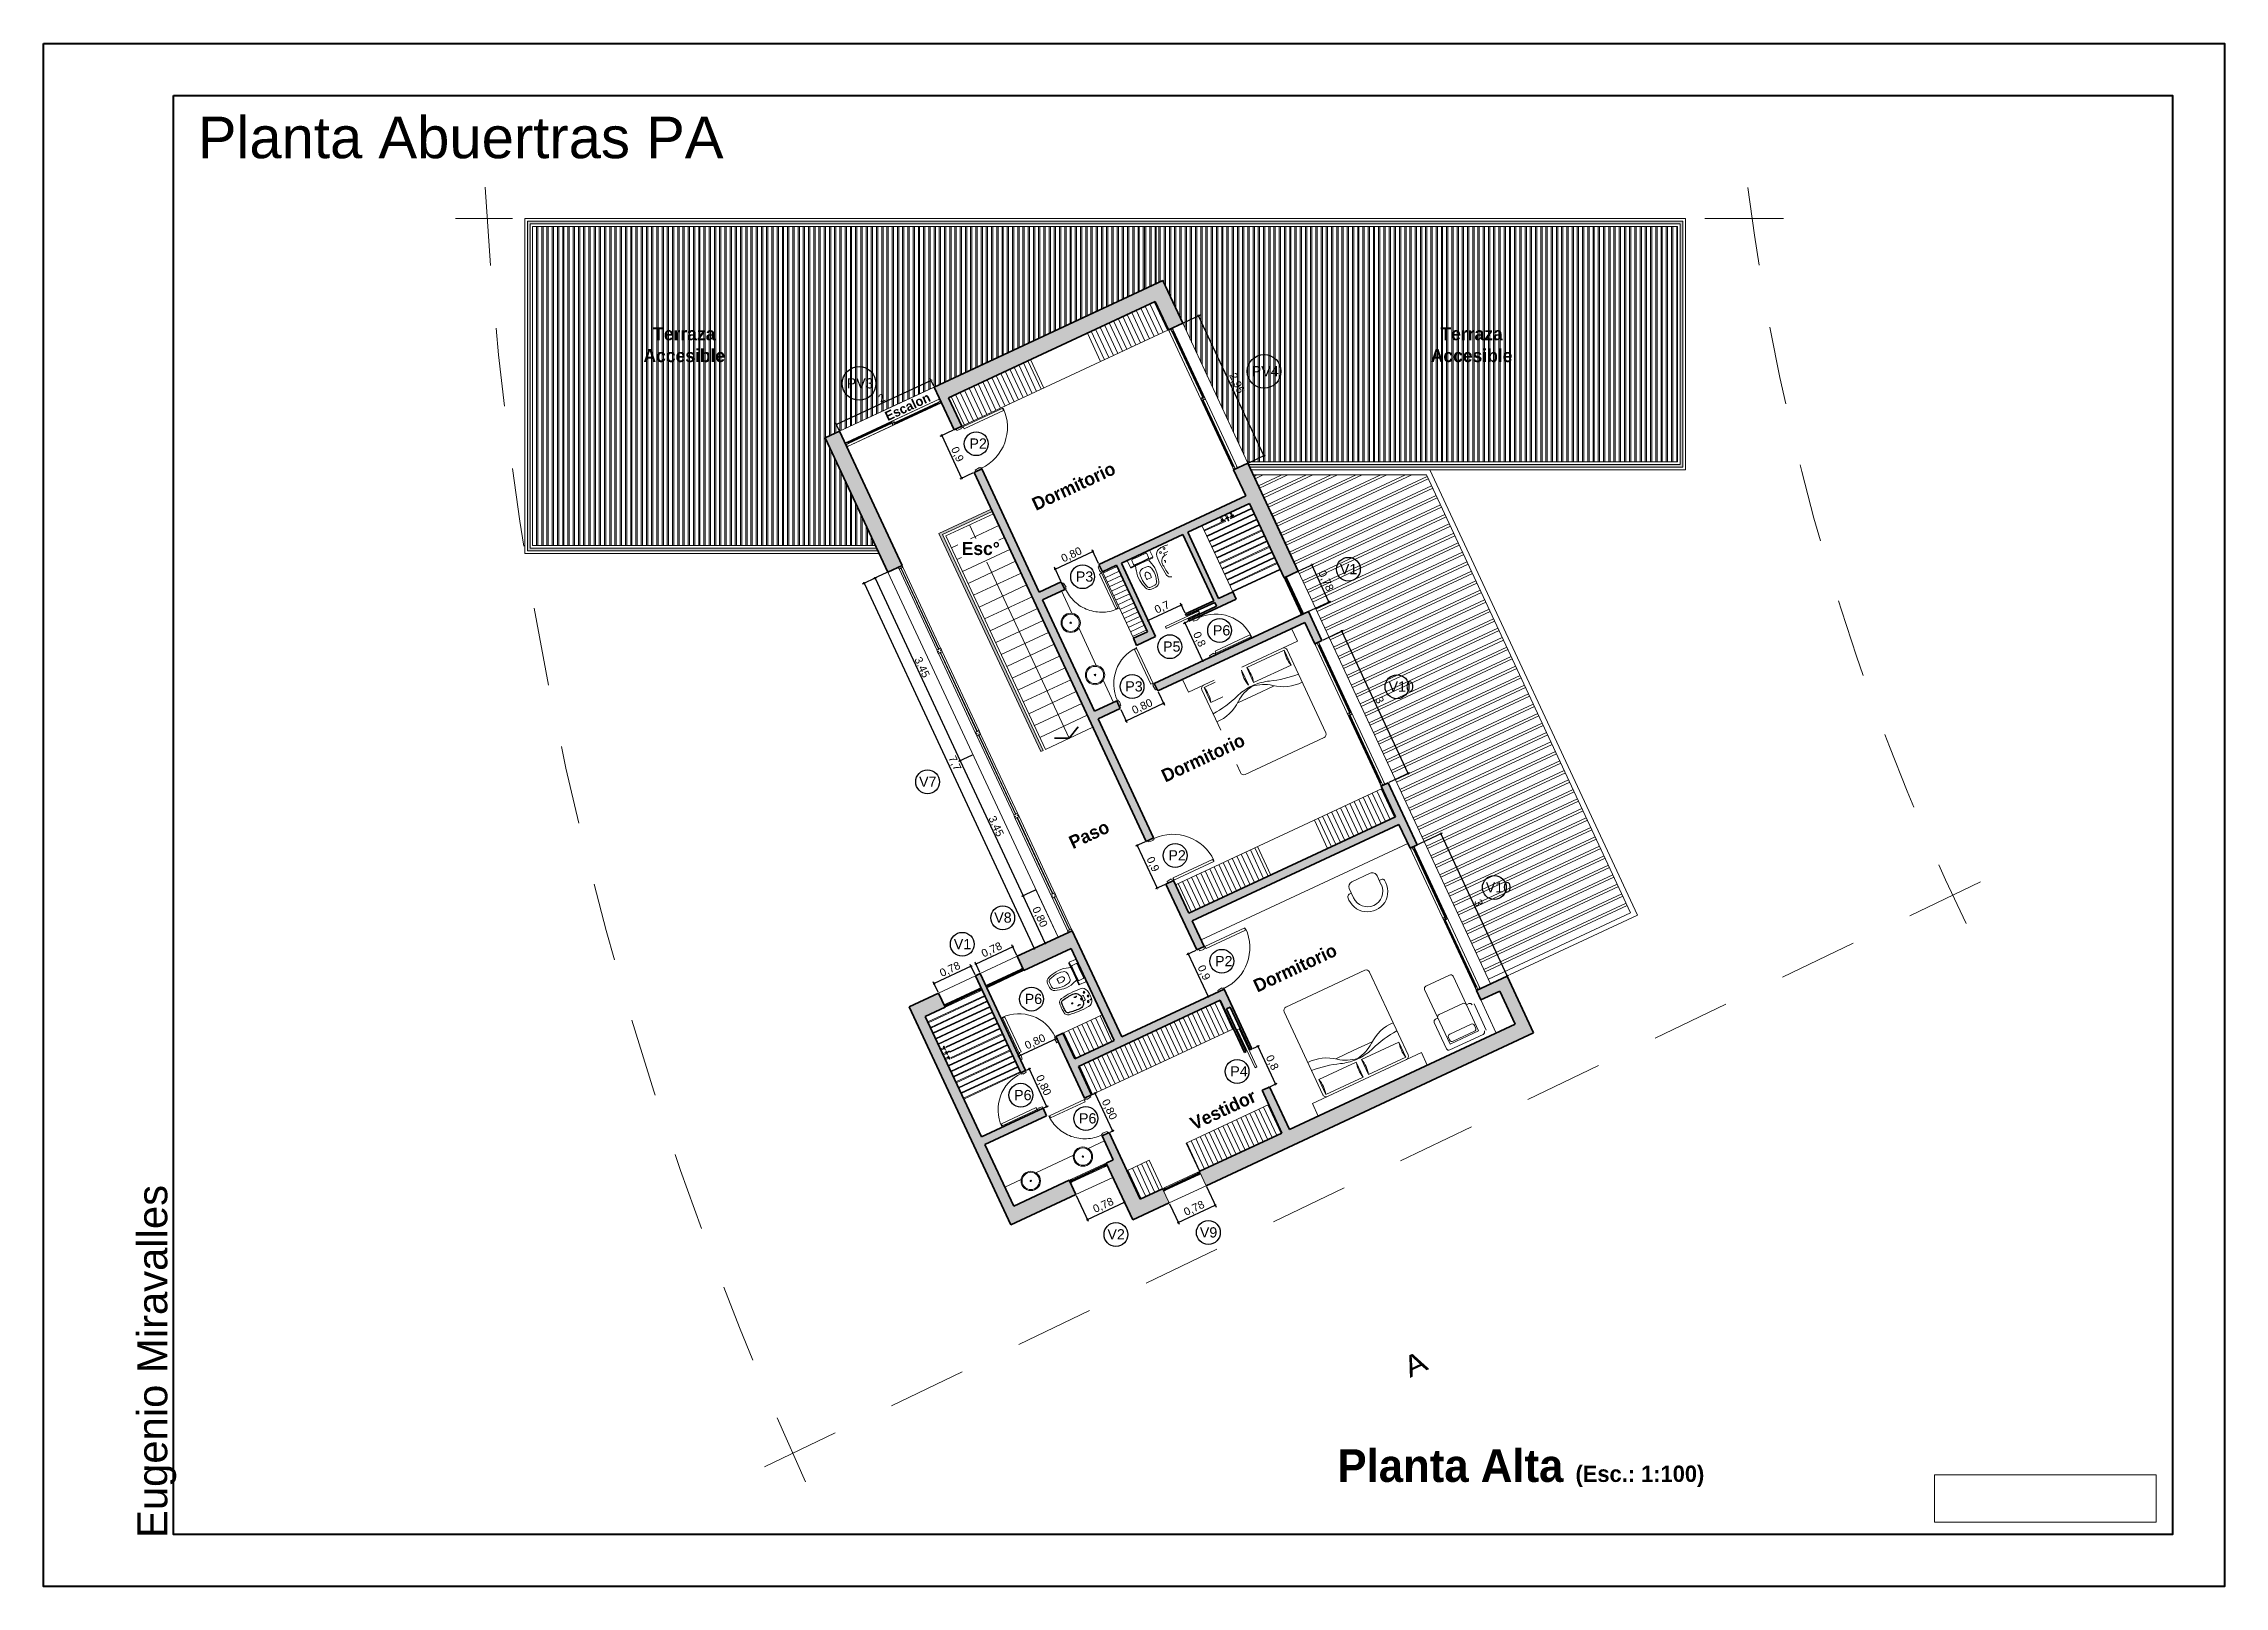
# Model space of a CAD drawing. Header units: millimetres. Extents: x 110427 to 125914, y 76277 to 76441.
# Drawn here: x 114026.82 to 114068.51, y 76318.71 to 76348.19 of the extents above; entities that cross this region are included whole.
import ezdxf

# ---------------------------------------------------------------- set-up
doc = ezdxf.new("R2010")
doc.units = ezdxf.units.MM
doc.linetypes.add('JIS_02_0.7', pattern=[1.35, 0.75, -0.6])
for name, color, linetype, lineweight in [('0.05', 253, 'Continuous', 5), ('02_CIVIL_EXIST', 250, 'Continuous', 30), ('04_CIVIL A CONSTRUIR', 250, 'Continuous', 35), ('05_CIVIL A DEMOLER', 221, 'Continuous', 18), ('06_CIVIL VISTAS GRUESA', 244, 'Continuous', 13), ('07_CIVIL VISTAS MEDIA', 143, 'Continuous', 9), ('08_CIVIL VISTAS FINO', 251, 'Continuous', 5), ('09_CIVIL PROYECCIONES', 230, 'JIS_02_0.7', 5), ('11_CARPINTERIA Y MOBILIARIO', 141, 'Continuous', 9), ('11_HATCH', 8, 'Continuous', 9), ('12_HATCH', 8, 'Continuous', 9), ('12_TEXTOS', 4, 'Continuous', 40), ('M-PARCELA-', 3, 'Continuous', 15)]:
    doc.layers.add(name, color=color, linetype=linetype, lineweight=lineweight)
for name, color, linetype in [('01_SANIT CAÑERIA SECUNDARIA', 30, 'Continuous'), ('14_TEXTOS', 4, 'Continuous'), ('DET', 4, 'Continuous')]:
    doc.layers.add(name, color=color, linetype=linetype)
doc.styles.add('JDS', font='swissek.ttf', dxfattribs={"width": 1.1})
doc.styles.add('JDS1', font='GOTHICB.TTF')
doc.styles.get("Standard").update_dxf_attribs({"font": 'arial.ttf'})
doc.styles.add('Swis721 BT', font='swiss.ttf')
doc.dimstyles.new('ISO-23', dxfattribs={"dimscale": 0.03, "dimtxt": 5, "dimasz": 2.5, "dimexe": 1.25, "dimexo": 0.625, "dimtad": 1, "dimtxsty": 'Swis721 BT', "dimblk": 'DOTSMALL', "dimcen": 2.5, "dimclrt": 150, "dimadec": 0, "dimazin": 0, "dimtfac": 1, "dimtmove": 0, "dimatfit": 3, "dimfxl": 0, "dimarcsym": 0})
picture_1 = doc.add_image_def('image1.png', size_in_pixel=(2031, 433))
pattern_1 = [(115, (110903.42275, 75902.70121), (-0.0863258167, -0.0402543894), [])]
pattern_2 = [(115, (110903.63406, 75902.24805), (-0.0863258167, -0.0402543894), [])]
pattern_3 = [(115, (110903.55869, 75902.7646), (-0.0863258167, -0.0402543894), [])]

msp = doc.modelspace()

# ---------------------------------------------------------------- texts
at = {"layer": '01_SANIT CAÑERIA SECUNDARIA', "color": 217, "char_height": 0.1951, "attachment_point": 1}
for s, insert in [('PV4', (114049.915, 76342.028)), ('PV3', (114042.172, 76341.796))]:
    msp.add_mtext_dynamic_manual_height_columns(s, width=0.6486, gutter_width=12.5, heights=[0], dxfattribs=dict(at, insert=insert))
at = {"layer": '01_SANIT CAÑERIA SECUNDARIA', "char_height": 0.1951, "attachment_point": 1}
for s, insert in [('P2', (114044.518, 76340.645)), ('P3', (114046.552, 76338.103)), ('P6', (114049.172, 76337.075)), ('P5', (114048.22, 76336.766)), ('P3', (114047.497, 76336.004)), ('P2', (114048.322, 76332.775)), ('P2', (114049.214, 76330.753)), ('P6', (114045.575, 76330.031)), ('P4', (114049.505, 76328.646)), ('P6', (114045.372, 76328.193)), ('P6', (114046.612, 76327.748))]:
    msp.add_mtext_dynamic_manual_height_columns(s, width=0.6486, gutter_width=12.5, heights=[0], dxfattribs=dict(at, insert=insert))
at = {"layer": '01_SANIT CAÑERIA SECUNDARIA', "color": 242, "char_height": 0.1951, "attachment_point": 1}
for s, insert in [('V1', (114051.601, 76338.245)), ('V10', (114052.531, 76336)), ('V7', (114043.555, 76334.182)), ('V10', (114054.391, 76332.164)), ('V8', (114044.992, 76331.585)), ('V1', (114044.219, 76331.078)), ('V2', (114047.156, 76325.532)), ('V9', (114048.923, 76325.569))]:
    msp.add_mtext_dynamic_manual_height_columns(s, width=0.6486, gutter_width=12.5, heights=[0], dxfattribs=dict(at, insert=insert))
at = {"layer": '12_TEXTOS', "color": 18, "insert": (114029.764, 76346.795), "char_height": 0.79422, "attachment_point": 1, "style": 'Swis721 BT'}
msp.add_mtext_dynamic_manual_height_columns('Planta Abuertras PA', width=15.86083, gutter_width=10, heights=[0], dxfattribs=at)
at = {"layer": '12_TEXTOS', "attachment_point": 8, "rotation": 25.0003, "style": 'JDS1'}
for s, insert, char_height, width in [('Escalon', (114043.375, 76341.168), 0.18, 1.97357), ('Dormitorio', (114046.565, 76339.616), 0.25, 2.74107), ('Dormitorio', (114049.039, 76334.424), 0.25, 2.74107), ('Paso', (114046.859, 76332.959), 0.25, 2.74107), ('Dormitorio', (114050.798, 76330.41), 0.25, 2.74107), ('Vestidor', (114049.421, 76327.699), 0.25, 2.74107)]:
    msp.add_mtext(s, dxfattribs=dict(at, insert=insert, char_height=char_height, width=width))
at = {"layer": '12_TEXTOS', "color": 18, "insert": (114028.609, 76319.629), "char_height": 0.57184, "attachment_point": 1, "rotation": 90, "style": 'Swis721 BT'}
msp.add_mtext_dynamic_manual_height_columns('Eugenio Miravalles', width=10.15474, gutter_width=10, heights=[0], dxfattribs=at)
at = {"layer": '14_TEXTOS', "style": 'JDS1'}
for s, insert, char_height, width, attachment_point in [('Terraza\\PAccesible', (114039.066, 76342.436), 0.25, 1.71669, 5), ('Terraza\\PAccesible', (114054.119, 76342.436), 0.25, 1.71669, 5), ('Esc%%D', (114044.734, 76338.54), 0.25, 1.37808, 5), ('{\\H1.25x;Planta Alta \\H0.5x;(Esc.: 1:100)}', (114051.555, 76320.607), 0.5, 9.59338, 7)]:
    msp.add_mtext(s, dxfattribs=dict(at, insert=insert, char_height=char_height, width=width, attachment_point=attachment_point))
at = {"layer": '14_TEXTOS', "color": 6, "insert": (114053.041, 76322.955), "char_height": 0.4, "width": 0.65219, "attachment_point": 5, "rotation": 25, "style": 'JDS'}
msp.add_mtext('A', dxfattribs=at)

# ---------------------------------------------------------------- blocks, each defined once
blk = doc.blocks.new('ventiluz planta')
for p, q in [((618.07, 1113.1), (618.07, 1113.085)), ((618.085, 1113.1), (618.07, 1113.1)), ((618.07, 1113.085), (618.075, 1113.085)), ((618.07, 1113.083), (618.073, 1113.083)), ((618.07, 1113.083), (618.07, 1113.06)), ((618.07, 1113.06), (618.07, 1112.36)), ((618.073, 1113.088), (618.073, 1113.097)), ((618.073, 1113.097), (618.085, 1113.097)), ((618.078, 1113.088), (618.073, 1113.088)), ((618.073, 1113.083), (618.073, 1113.075)), ((618.073, 1113.075), (618.115, 1113.075)), ((618.112, 1113.072), (618.073, 1113.072)), ((618.073, 1113.072), (618.073, 1113.06)), ((618.075, 1113.085), (618.075, 1113.077)), ((618.075, 1113.077), (618.117, 1113.077)), ((618.078, 1113.08), (618.078, 1113.088)), ((618.117, 1113.08), (618.078, 1113.08)), ((618.08, 1113.055), (618.078, 1113.055)), ((618.08, 1113.05), (618.08, 1113.055)), ((618.082, 1112.351), (618.082, 1113.069)), ((618.105, 1113.069), (618.082, 1113.069)), ((618.085, 1113.097), (618.085, 1113.1)), ((618.088, 1112.351), (618.088, 1113.069)), ((618.099, 1113.058), (618.088, 1113.069)), ((618.088, 1113.058), (618.099, 1113.069)), ((618.099, 1113.058), (618.088, 1113.058)), ((618.099, 1112.351), (618.099, 1113.069)), ((618.12, 1113.1), (618.105, 1113.1)), ((618.105, 1113.1), (618.105, 1113.097)), ((618.105, 1113.097), (618.117, 1113.097)), ((618.105, 1112.351), (618.105, 1113.069)), ((618.107, 1113.05), (618.107, 1113.069)), ((618.11, 1113.069), (618.107, 1113.069)), ((618.12, 1113.05), (618.107, 1113.05)), ((618.11, 1113.053), (618.11, 1113.069)), ((618.117, 1113.053), (618.11, 1113.053)), ((618.112, 1113.072), (618.112, 1113.062)), ((618.112, 1113.062), (618.117, 1113.062)), ((618.115, 1113.075), (618.115, 1113.065)), ((618.115, 1113.065), (618.12, 1113.065)), ((618.117, 1113.097), (618.117, 1113.08)), ((618.117, 1113.077), (618.117, 1113.067)), ((618.117, 1113.067), (618.12, 1113.067)), ((618.117, 1113.062), (618.117, 1113.053)), ((618.12, 1113.067), (618.12, 1113.1)), ((618.12, 1113.065), (618.12, 1113.05)), ((618.12, 1113.05), (618.12, 1112.37)), ((618.07, 1112.337), (618.07, 1112.36)), ((618.07, 1112.337), (618.073, 1112.337)), ((618.07, 1112.32), (618.07, 1112.335)), ((618.07, 1112.335), (618.075, 1112.335)), ((618.085, 1112.32), (618.07, 1112.32)), ((618.073, 1112.348), (618.073, 1112.36)), ((618.112, 1112.348), (618.073, 1112.348)), ((618.073, 1112.337), (618.073, 1112.345)), ((618.073, 1112.345), (618.115, 1112.345)), ((618.078, 1112.332), (618.073, 1112.332)), ((618.073, 1112.332), (618.073, 1112.323)), ((618.073, 1112.323), (618.085, 1112.323)), ((618.075, 1112.335), (618.075, 1112.343)), ((618.075, 1112.343), (618.117, 1112.343)), ((618.08, 1112.365), (618.078, 1112.365)), ((618.117, 1112.34), (618.078, 1112.34)), ((618.078, 1112.34), (618.078, 1112.332)), ((618.08, 1112.37), (618.08, 1112.365)), ((618.105, 1112.351), (618.082, 1112.351)), ((618.085, 1112.323), (618.085, 1112.32)), ((618.099, 1112.361), (618.088, 1112.361)), ((618.099, 1112.361), (618.088, 1112.351)), ((618.088, 1112.361), (618.099, 1112.351)), ((618.105, 1112.32), (618.105, 1112.323)), ((618.105, 1112.323), (618.117, 1112.323)), ((618.12, 1112.32), (618.105, 1112.32)), ((618.12, 1112.37), (618.107, 1112.37)), ((618.107, 1112.37), (618.107, 1112.351)), ((618.11, 1112.351), (618.107, 1112.351)), ((618.117, 1112.367), (618.11, 1112.367)), ((618.11, 1112.367), (618.11, 1112.351)), ((618.112, 1112.348), (618.112, 1112.358)), ((618.112, 1112.358), (618.117, 1112.358)), ((618.115, 1112.345), (618.115, 1112.355)), ((618.115, 1112.355), (618.12, 1112.355)), ((618.117, 1112.358), (618.117, 1112.367)), ((618.117, 1112.343), (618.117, 1112.353)), ((618.117, 1112.353), (618.12, 1112.353)), ((618.117, 1112.323), (618.117, 1112.34)), ((618.12, 1112.355), (618.12, 1112.37)), ((618.12, 1112.353), (618.12, 1112.32))]:
    blk.add_line(p, q)
for centre, radius, start, end in [((618.082, 1113.061), 0.0115, 187.0629, 262.9371), ((618.078, 1113.06), 0.005, 180, 270), ((618.082, 1112.358), 0.0115, 97.0629, 172.9371), ((618.078, 1112.36), 0.005, 90, 180)]:
    blk.add_arc(centre, radius, start, end)
blk = doc.blocks.new('VERILDVS')
for p, q in [((0, 0), (-0.22, 0)), ((0, 0), (0.22, 0)), ((-0.236, -0.016), (-0.236, -0.148)), ((-0.236, -0.148), (0.236, -0.148)), ((-0.22, -0.164), (0, -0.164)), ((-0.134, -0.164), (-0.16, -0.251)), ((-0.158, -0.041), (-0.158, -0.123)), ((0, -0.026), (-0.143, -0.026)), ((-0.143, -0.138), (0, -0.138)), ((-0.05, -0.405), (-0.05, -0.478)), ((0, -0.026), (0.143, -0.026)), ((0.143, -0.138), (0, -0.138)), ((0.22, -0.164), (0, -0.164)), ((0.05, -0.405), (0.05, -0.478)), ((0.134, -0.164), (0.16, -0.251)), ((0.158, -0.041), (0.158, -0.123)), ((0.236, -0.016), (0.236, -0.148)), ((0, -0.653), (-0.044, -0.653)), ((0, -0.693), (-0.044, -0.693)), ((-0.035, -0.493), (0, -0.493)), ((0.035, -0.493), (0, -0.493)), ((0, -0.653), (0.044, -0.653)), ((0, -0.693), (0.044, -0.693))]:
    blk.add_line(p, q)
for centre, radius, start, end in [((-0.22, -0.016), 0.016, 90, 180), ((0.22, -0.016), 0.016, 0, 90), ((-0.22, -0.148), 0.016, 180, 270), ((0.263, -0.393), 0.446, 161.4079, 187.8214), ((-0.143, -0.041), 0.0151, 90, 180), ((-0.143, -0.123), 0.0151, 180, 270), ((0.337, -0.436), 0.471, 166.8554, 189.7354), ((-0.048, -0.346), 0.075, 107.0131, 166.8554), ((-0.009, -0.473), 0.208, 87.4196, 107.0131), ((0.007, -0.41), 0.051, 97.3933, 186.6229), ((0.009, -0.473), 0.208, 72.9869, 92.5804), ((-0.007, -0.41), 0.051, 353.3771, 82.6067), ((0.048, -0.346), 0.075, 13.1446, 72.9869), ((-0.337, -0.436), 0.471, 350.2646, 13.1446), ((0.143, -0.041), 0.0151, 0, 90), ((0.143, -0.123), 0.0151, 270, 0), ((-0.263, -0.393), 0.446, 352.1786, 18.5921), ((0.22, -0.148), 0.016, 270, 0), ((0.887, -0.296), 1.077, 188.4208, 197.6998), ((-0.044, -0.593), 0.1, 197.6998, 270), ((0.887, -0.296), 1.037, 192.2582, 197.6998), ((-0.044, -0.593), 0.06, 197.6998, 270), ((-0.035, -0.478), 0.0151, 180, 270), ((0.035, -0.478), 0.0151, 270, 0), ((0.044, -0.593), 0.06, 270, 342.3002), ((0.044, -0.593), 0.1, 270, 342.3002), ((-0.887, -0.296), 1.037, 342.3002, 347.7418), ((-0.887, -0.296), 1.077, 342.3002, 351.5792)]:
    blk.add_arc(centre, radius, start, end)
blk = doc.blocks.new('VERBIDVS')
for p, q in [((-0.048, -0.171), (-0.048, -0.13)), ((-0.039, -0.121), (0.039, -0.121)), ((0.048, -0.171), (0.048, -0.13))]:
    blk.add_line(p, q)
for centre, radius in [((-0.081, -0.029), 0.00718), ((0, -0.375), 0.0126)]:
    blk.add_circle(centre, radius)
for centre, radius, start, end in [((1.438, -0.248), 1.632, 175.4458, 189.6863), ((-0.069, -0.128), 0.12, 102.7565, 175.4458), ((0, -0.434), 0.434, 90, 102.7565), ((-0.039, -0.13), 0.00889, 90, 180), ((0, -0.176), 0.0217, 158.4179, 21.5821), ((0, -0.176), 0.0131, 142.3897, 37.6103), ((0, -0.434), 0.434, 77.2435, 90), ((0.039, -0.13), 0.00889, 360, 90), ((0.069, -0.128), 0.12, 4.5542, 77.2435), ((-1.438, -0.248), 1.632, 350.3137, 4.5542), ((-0.084, -0.508), 0.088, 189.6863, 263.9307), ((0, 0.284), 0.884, 263.9307, 270), ((0, 0.284), 0.884, 270, 276.0693), ((0.084, -0.508), 0.088, 276.0693, 350.3137)]:
    blk.add_arc(centre, radius, start, end)
at = {"layer": 'DET'}
for p in [(-0.034, -0.168), (0.034, -0.168)]:
    blk.add_line(p, (0, -0.168), dxfattribs=at)
for centre, radius in [((-0.096, -0.084), 0.017), ((-0.083, -0.273), 0.00212), ((0, -0.042), 0.017), ((0.096, -0.084), 0.017), ((0.083, -0.273), 0.00212)]:
    blk.add_circle(centre, radius, dxfattribs=at)
for centre, radius, start, end in [((-0.034, -0.288), 0.12, 90, 181.5653), ((1.438, -0.248), 1.592, 181.5653, 189.6863), ((-0.099, -0.273), 0.0233, 270, 90), ((0.034, -0.288), 0.12, 358.4347, 90), ((0.099, -0.273), 0.0233, 90, 270), ((-1.438, -0.248), 1.592, 350.3137, 358.4347), ((-0.084, -0.508), 0.048, 189.6863, 263.9307), ((0, 0.284), 0.844, 263.9307, 270), ((0, 0.284), 0.844, 270, 276.0693), ((0.084, -0.508), 0.048, 276.0693, 350.3137)]:
    blk.add_arc(centre, radius, start, end, dxfattribs=at)
blk = doc.blocks.new('_DotSmall')
at = {"color": 0, "linetype": 'ByBlock', "const_width": 0.5}
blk.add_lwpolyline([(-0.0625, 0, 1), (0.0625, 0, 1)], format="xyb", close=True, dxfattribs=at)
blk = doc.blocks.new('*D28')
at = {"layer": 'Defpoints', "color": 0}
for p in [(114042.758, 76337.996), (114045.758, 76330.899), (114046.012, 76331.017)]:
    blk.add_point(p, dxfattribs=at)
at = {"layer": 'M-PARCELA-', "color": 0, "lineweight": -2}
for p, q in [((114042.741, 76337.988), (114042.47, 76337.862)), ((114042.504, 76337.878), (114045.758, 76330.899)), ((114045.995, 76331.009), (114045.724, 76330.883))]:
    blk.add_line(p, q, dxfattribs=at)
at = {"layer": 'M-PARCELA-', "color": 0, "lineweight": -2, "xscale": 0.075, "yscale": 0.075, "zscale": 0.075}
for p, rotation in [((114042.504, 76337.878), 114.9999999998937), ((114045.758, 76330.899), 294.9999999998937)]:
    blk.add_blockref('_DotSmall', p, dxfattribs=dict(at, rotation=rotation))
at = {"layer": 'M-PARCELA-', "color": 150, "insert": (114044.23, 76334.434), "char_height": 0.15, "attachment_point": 5, "rotation": 295, "style": 'Swis721 BT'}
blk.add_mtext('7,7', dxfattribs=at)
blk = doc.blocks.new('*D103')
at = {"layer": 'Defpoints', "color": 0}
for p in [(114045.432, 76330.747), (114044.64, 76330.6), (114044.725, 76330.418)]:
    blk.add_point(p, dxfattribs=at)
at = {"layer": 'M-PARCELA-', "color": 0, "lineweight": -2}
for p, q in [((114044.717, 76330.435), (114044.625, 76330.634)), ((114045.347, 76330.93), (114044.64, 76330.6)), ((114045.424, 76330.764), (114045.331, 76330.964))]:
    blk.add_line(p, q, dxfattribs=at)
at = {"layer": 'M-PARCELA-', "color": 0, "lineweight": -2, "xscale": 0.075, "yscale": 0.075, "zscale": 0.075}
for p, rotation in [((114044.64, 76330.6), 204.9999999965508), ((114045.347, 76330.93), 24.99999999655075)]:
    blk.add_blockref('_DotSmall', p, dxfattribs=dict(at, rotation=rotation))
at = {"layer": 'M-PARCELA-', "color": 150, "insert": (114044.948, 76330.864), "char_height": 0.15, "attachment_point": 5, "rotation": 25, "style": 'Swis721 BT'}
blk.add_mtext('0,78', dxfattribs=at)
blk = doc.blocks.new('*D104')
at = {"layer": 'Defpoints', "color": 0}
for p in [(114043.843, 76330.227), (114044.635, 76330.375), (114043.928, 76330.046)]:
    blk.add_point(p, dxfattribs=at)
at = {"layer": 'M-PARCELA-', "color": 0, "lineweight": -2}
for p, q in [((114043.92, 76330.063), (114043.827, 76330.261)), ((114044.55, 76330.557), (114043.843, 76330.227)), ((114044.627, 76330.392), (114044.534, 76330.591))]:
    blk.add_line(p, q, dxfattribs=at)
at = {"layer": 'M-PARCELA-', "color": 0, "lineweight": -2, "xscale": 0.075, "yscale": 0.075, "zscale": 0.075}
for p, rotation in [((114043.843, 76330.227), 204.9999999882835), ((114044.55, 76330.557), 24.99999998828352)]:
    blk.add_blockref('_DotSmall', p, dxfattribs=dict(at, rotation=rotation))
at = {"layer": 'M-PARCELA-', "color": 150, "insert": (114044.151, 76330.491), "char_height": 0.15, "attachment_point": 5, "rotation": 25, "style": 'Swis721 BT'}
blk.add_mtext('0,78', dxfattribs=at)
blk = doc.blocks.new('*D105')
at = {"layer": 'Defpoints', "color": 0}
for p in [(114047.259, 76326.523), (114046.552, 76326.194), (114047.48, 76326.048)]:
    blk.add_point(p, dxfattribs=at)
at = {"layer": 'M-PARCELA-', "color": 0, "lineweight": -2}
for p, q in [((114047.266, 76326.506), (114047.496, 76326.014)), ((114046.56, 76326.177), (114046.789, 76325.684)), ((114046.773, 76325.718), (114047.48, 76326.048))]:
    blk.add_line(p, q, dxfattribs=at)
at = {"layer": 'M-PARCELA-', "color": 0, "lineweight": -2, "xscale": 0.075, "yscale": 0.075, "zscale": 0.075}
for p, rotation in [((114047.48, 76326.048), 24.99999999939184), ((114046.773, 76325.718), 204.9999999993919)]:
    blk.add_blockref('_DotSmall', p, dxfattribs=dict(at, rotation=rotation))
at = {"layer": 'M-PARCELA-', "color": 150, "insert": (114047.081, 76325.982), "char_height": 0.15, "attachment_point": 5, "rotation": 25, "style": 'Swis721 BT'}
blk.add_mtext('0,78', dxfattribs=at)
blk = doc.blocks.new('*D106')
at = {"layer": 'Defpoints', "color": 0}
for p in [(114049.044, 76326.363), (114048.337, 76326.033), (114049.218, 76325.989)]:
    blk.add_point(p, dxfattribs=at)
at = {"layer": 'M-PARCELA-', "color": 0, "lineweight": -2}
for p, q in [((114049.052, 76326.346), (114049.234, 76325.955)), ((114048.345, 76326.016), (114048.527, 76325.625)), ((114048.511, 76325.659), (114049.218, 76325.989))]:
    blk.add_line(p, q, dxfattribs=at)
at = {"layer": 'M-PARCELA-', "color": 0, "lineweight": -2, "xscale": 0.075, "yscale": 0.075, "zscale": 0.075}
for p, rotation in [((114048.511, 76325.659), 205.0000002968953), ((114049.218, 76325.989), 25.00000029689526)]:
    blk.add_blockref('_DotSmall', p, dxfattribs=dict(at, rotation=rotation))
at = {"layer": 'M-PARCELA-', "color": 150, "insert": (114048.818, 76325.923), "char_height": 0.15, "attachment_point": 5, "rotation": 25, "style": 'Swis721 BT'}
blk.add_mtext('0,78', dxfattribs=at)
blk = doc.blocks.new('*D107')
at = {"layer": 'Defpoints', "color": 0}
for p in [(114053.015, 76332.849), (114054.799, 76330.371), (114054.283, 76330.13)]:
    blk.add_point(p, dxfattribs=at)
at = {"layer": 'M-PARCELA-', "color": 0, "lineweight": -2}
for p, q in [((114053.032, 76332.856), (114053.565, 76333.105)), ((114053.531, 76333.089), (114054.799, 76330.371)), ((114054.3, 76330.138), (114054.833, 76330.386))]:
    blk.add_line(p, q, dxfattribs=at)
at = {"layer": 'M-PARCELA-', "color": 0, "lineweight": -2, "xscale": 0.075, "yscale": 0.075, "zscale": 0.075}
for p, rotation in [((114053.531, 76333.089), 115.0010018413672), ((114054.799, 76330.371), 295.0010018413672)]:
    blk.add_blockref('_DotSmall', p, dxfattribs=dict(at, rotation=rotation))
at = {"layer": 'M-PARCELA-', "color": 150, "insert": (114054.252, 76331.771), "char_height": 0.15, "attachment_point": 5, "rotation": 295.001, "style": 'Swis721 BT'}
blk.add_mtext('3', dxfattribs=at)
blk = doc.blocks.new('*D108')
at = {"layer": 'Defpoints', "color": 0}
for p in [(114051.639, 76336.962), (114051.257, 76336.784), (114052.524, 76334.065)]:
    blk.add_point(p, dxfattribs=at)
at = {"layer": 'M-PARCELA-', "color": 0, "lineweight": -2}
for p, q in [((114051.274, 76336.792), (114051.673, 76336.978)), ((114052.907, 76334.244), (114051.639, 76336.962)), ((114052.541, 76334.073), (114052.941, 76334.259))]:
    blk.add_line(p, q, dxfattribs=at)
at = {"layer": 'M-PARCELA-', "color": 0, "lineweight": -2, "xscale": 0.075, "yscale": 0.075, "zscale": 0.075}
for p, rotation in [((114051.639, 76336.962), 114.9999999984198), ((114052.907, 76334.244), 294.9999999984198)]:
    blk.add_blockref('_DotSmall', p, dxfattribs=dict(at, rotation=rotation))
at = {"layer": 'M-PARCELA-', "color": 150, "insert": (114052.36, 76335.644), "char_height": 0.15, "attachment_point": 5, "rotation": 295, "style": 'Swis721 BT'}
blk.add_mtext('3', dxfattribs=at)
blk = doc.blocks.new('*D109')
at = {"layer": 'Defpoints', "color": 0}
for p in [(114051.063, 76338.228), (114050.579, 76338.002), (114050.908, 76337.295)]:
    blk.add_point(p, dxfattribs=at)
at = {"layer": 'M-PARCELA-', "color": 0, "lineweight": -2}
for p, q in [((114050.596, 76338.01), (114051.097, 76338.243)), ((114051.392, 76337.521), (114051.063, 76338.228)), ((114050.925, 76337.303), (114051.426, 76337.536))]:
    blk.add_line(p, q, dxfattribs=at)
at = {"layer": 'M-PARCELA-', "color": 0, "lineweight": -2, "xscale": 0.075, "yscale": 0.075, "zscale": 0.075}
for p, rotation in [((114051.063, 76338.228), 114.9999999981698), ((114051.392, 76337.521), 294.9999999981698)]:
    blk.add_blockref('_DotSmall', p, dxfattribs=dict(at, rotation=rotation))
at = {"layer": 'M-PARCELA-', "color": 150, "insert": (114051.326, 76337.92), "char_height": 0.15, "attachment_point": 5, "rotation": 295, "style": 'Swis721 BT'}
blk.add_mtext('0,78', dxfattribs=at)
blk = doc.blocks.new('*D110')
at = {"layer": 'Defpoints', "color": 0}
for p in [(114048.595, 76342.847), (114048.899, 76342.989), (114049.842, 76340.174)]:
    blk.add_point(p, dxfattribs=at)
at = {"layer": 'M-PARCELA-', "color": 0, "lineweight": -2}
for p, q in [((114048.612, 76342.855), (114048.933, 76343.005)), ((114050.145, 76340.316), (114048.899, 76342.989)), ((114049.859, 76340.182), (114050.179, 76340.331))]:
    blk.add_line(p, q, dxfattribs=at)
at = {"layer": 'M-PARCELA-', "color": 0, "lineweight": -2, "xscale": 0.075, "yscale": 0.075, "zscale": 0.075}
for p, rotation in [((114048.899, 76342.989), 115.001987094693), ((114050.145, 76340.316), 295.0019870946929)]:
    blk.add_blockref('_DotSmall', p, dxfattribs=dict(at, rotation=rotation))
at = {"layer": 'M-PARCELA-', "color": 150, "insert": (114049.621, 76341.698), "char_height": 0.15, "attachment_point": 5, "rotation": 295.002, "style": 'Swis721 BT'}
blk.add_mtext('2,95', dxfattribs=at)
blk = doc.blocks.new('*D111')
at = {"layer": 'Defpoints', "color": 0}
for p in [(114043.846, 76341.626), (114041.974, 76340.909), (114042.033, 76340.781)]:
    blk.add_point(p, dxfattribs=at)
at = {"layer": 'M-PARCELA-', "color": 0, "lineweight": -2}
for p, q in [((114043.786, 76341.754), (114041.974, 76340.909)), ((114043.838, 76341.643), (114043.77, 76341.788)), ((114042.026, 76340.798), (114041.958, 76340.943))]:
    blk.add_line(p, q, dxfattribs=at)
at = {"layer": 'M-PARCELA-', "color": 0, "lineweight": -2, "xscale": 0.075, "yscale": 0.075, "zscale": 0.075}
for p, rotation in [((114043.786, 76341.754), 24.99999999692621), ((114041.974, 76340.909), 204.9999999969262)]:
    blk.add_blockref('_DotSmall', p, dxfattribs=dict(at, rotation=rotation))
at = {"layer": 'M-PARCELA-', "color": 150, "insert": (114042.84, 76341.417), "char_height": 0.15, "attachment_point": 5, "rotation": 25, "style": 'Swis721 BT'}
blk.add_mtext('2', dxfattribs=at)
blk = doc.blocks.new('*D87')
at = {"layer": 'Defpoints', "color": 0}
for p in [(114044.226, 76340.81), (114044.369, 76339.884), (114044.607, 76339.995)]:
    blk.add_point(p, dxfattribs=at)
at = {"layer": 'M-PARCELA-', "color": 0, "lineweight": -2}
for p, q in [((114044.209, 76340.803), (114043.955, 76340.684)), ((114043.989, 76340.7), (114044.369, 76339.884)), ((114044.59, 76339.987), (114044.335, 76339.868))]:
    blk.add_line(p, q, dxfattribs=at)
at = {"layer": 'M-PARCELA-', "color": 0, "lineweight": -2, "xscale": 0.075, "yscale": 0.075, "zscale": 0.075}
for p, rotation in [((114043.989, 76340.7), 114.999999874912), ((114044.369, 76339.884), 294.9999998749121)]:
    blk.add_blockref('_DotSmall', p, dxfattribs=dict(at, rotation=rotation))
at = {"layer": 'M-PARCELA-', "color": 150, "insert": (114044.278, 76340.338), "char_height": 0.15, "attachment_point": 5, "rotation": 295, "style": 'Swis721 BT'}
blk.add_mtext('0,9', dxfattribs=at)
blk = doc.blocks.new('*D88')
at = {"layer": 'Defpoints', "color": 0}
for p in [(114046.878, 76338.484), (114046.993, 76338.238), (114046.274, 76337.903)]:
    blk.add_point(p, dxfattribs=at)
at = {"layer": 'M-PARCELA-', "color": 0, "lineweight": -2}
for p, q in [((114046.266, 76337.92), (114046.143, 76338.183)), ((114046.159, 76338.149), (114046.878, 76338.484)), ((114046.985, 76338.255), (114046.862, 76338.518))]:
    blk.add_line(p, q, dxfattribs=at)
at = {"layer": 'M-PARCELA-', "color": 0, "lineweight": -2, "xscale": 0.075, "yscale": 0.075, "zscale": 0.075}
for p, rotation in [((114046.159, 76338.149), 204.99999999785), ((114046.878, 76338.484), 24.99999999785003)]:
    blk.add_blockref('_DotSmall', p, dxfattribs=dict(at, rotation=rotation))
at = {"layer": 'M-PARCELA-', "color": 150, "insert": (114046.473, 76338.415), "char_height": 0.15, "attachment_point": 5, "rotation": 25, "style": 'Swis721 BT'}
blk.add_mtext('0,80', dxfattribs=at)
blk = doc.blocks.new('*D89')
at = {"layer": 'Defpoints', "color": 0}
for p in [(114048.121, 76335.819), (114047.402, 76335.484), (114048.231, 76335.583)]:
    blk.add_point(p, dxfattribs=at)
at = {"layer": 'M-PARCELA-', "color": 0, "lineweight": -2}
for p, q in [((114048.129, 76335.802), (114048.247, 76335.549)), ((114047.41, 76335.467), (114047.528, 76335.213)), ((114047.512, 76335.247), (114048.231, 76335.583))]:
    blk.add_line(p, q, dxfattribs=at)
at = {"layer": 'M-PARCELA-', "color": 0, "lineweight": -2, "xscale": 0.075, "yscale": 0.075, "zscale": 0.075}
for p, rotation in [((114047.512, 76335.247), 204.99999999785), ((114048.231, 76335.583), 24.99999999785003)]:
    blk.add_blockref('_DotSmall', p, dxfattribs=dict(at, rotation=rotation))
at = {"layer": 'M-PARCELA-', "color": 150, "insert": (114047.826, 76335.514), "char_height": 0.15, "attachment_point": 5, "rotation": 25, "style": 'Swis721 BT'}
blk.add_mtext('0,80', dxfattribs=at)
blk = doc.blocks.new('*D90')
at = {"layer": 'Defpoints', "color": 0}
for p in [(114048.712, 76337.154), (114048.976, 76336.394), (114049.05, 76336.429)]:
    blk.add_point(p, dxfattribs=at)
at = {"layer": 'M-PARCELA-', "color": 0, "lineweight": -2}
for p, q in [((114048.695, 76337.146), (114048.604, 76337.103)), ((114048.638, 76337.119), (114048.976, 76336.394)), ((114049.033, 76336.421), (114048.942, 76336.378))]:
    blk.add_line(p, q, dxfattribs=at)
at = {"layer": 'M-PARCELA-', "color": 0, "lineweight": -2, "xscale": 0.075, "yscale": 0.075, "zscale": 0.075}
for p, rotation in [((114048.638, 76337.119), 114.9999999986763), ((114048.976, 76336.394), 294.9999999986763)]:
    blk.add_blockref('_DotSmall', p, dxfattribs=dict(at, rotation=rotation))
at = {"layer": 'M-PARCELA-', "color": 150, "insert": (114048.906, 76336.803), "char_height": 0.15, "attachment_point": 5, "rotation": 295, "style": 'Swis721 BT'}
blk.add_mtext('0,8', dxfattribs=at)
blk = doc.blocks.new('*D91')
at = {"layer": 'Defpoints', "color": 0}
for p in [(114047.935, 76337.164), (114048.014, 76336.994), (114048.649, 76337.29)]:
    blk.add_point(p, dxfattribs=at)
at = {"layer": 'M-PARCELA-', "color": 0, "lineweight": -2}
for p, q in [((114048.569, 76337.46), (114047.935, 76337.164)), ((114048.641, 76337.307), (114048.553, 76337.494)), ((114048.006, 76337.011), (114047.919, 76337.198))]:
    blk.add_line(p, q, dxfattribs=at)
at = {"layer": 'M-PARCELA-', "color": 0, "lineweight": -2, "xscale": 0.075, "yscale": 0.075, "zscale": 0.075}
for p, rotation in [((114048.569, 76337.46), 25.00000000064363), ((114047.935, 76337.164), 205.0000000006436)]:
    blk.add_blockref('_DotSmall', p, dxfattribs=dict(at, rotation=rotation))
at = {"layer": 'M-PARCELA-', "color": 150, "insert": (114048.206, 76337.411), "char_height": 0.15, "attachment_point": 5, "rotation": 25, "style": 'Swis721 BT'}
blk.add_mtext('0,7', dxfattribs=at)
blk = doc.blocks.new('*D92')
at = {"layer": 'Defpoints', "color": 0}
for p in [(114047.895, 76332.944), (114048.108, 76332.05), (114048.275, 76332.128)]:
    blk.add_point(p, dxfattribs=at)
at = {"layer": 'M-PARCELA-', "color": 0, "lineweight": -2}
for p, q in [((114047.878, 76332.936), (114047.694, 76332.85)), ((114047.728, 76332.866), (114048.108, 76332.05)), ((114048.258, 76332.12), (114048.074, 76332.034))]:
    blk.add_line(p, q, dxfattribs=at)
at = {"layer": 'M-PARCELA-', "color": 0, "lineweight": -2, "xscale": 0.075, "yscale": 0.075, "zscale": 0.075}
for p, rotation in [((114047.728, 76332.866), 114.9999999982075), ((114048.108, 76332.05), 294.9999999982076)]:
    blk.add_blockref('_DotSmall', p, dxfattribs=dict(at, rotation=rotation))
at = {"layer": 'M-PARCELA-', "color": 150, "insert": (114048.017, 76332.504), "char_height": 0.15, "attachment_point": 5, "rotation": 295, "style": 'Swis721 BT'}
blk.add_mtext('0,9', dxfattribs=at)
blk = doc.blocks.new('*D93')
at = {"layer": 'Defpoints', "color": 0}
for p in [(114048.863, 76330.868), (114049.084, 76329.978), (114049.243, 76330.052)]:
    blk.add_point(p, dxfattribs=at)
at = {"layer": 'M-PARCELA-', "color": 0, "lineweight": -2}
for p, q in [((114048.846, 76330.86), (114048.669, 76330.778)), ((114048.703, 76330.794), (114049.084, 76329.978)), ((114049.226, 76330.045), (114049.05, 76329.962))]:
    blk.add_line(p, q, dxfattribs=at)
at = {"layer": 'M-PARCELA-', "color": 0, "lineweight": -2, "xscale": 0.075, "yscale": 0.075, "zscale": 0.075}
for p, rotation in [((114048.703, 76330.794), 114.999999997816), ((114049.084, 76329.978), 294.999999997816)]:
    blk.add_blockref('_DotSmall', p, dxfattribs=dict(at, rotation=rotation))
at = {"layer": 'M-PARCELA-', "color": 150, "insert": (114048.992, 76330.432), "char_height": 0.15, "attachment_point": 5, "rotation": 295, "style": 'Swis721 BT'}
blk.add_mtext('0,9', dxfattribs=at)
blk = doc.blocks.new('*D94')
at = {"layer": 'Defpoints', "color": 0}
for p in [(114046.169, 76329.215), (114045.444, 76328.877), (114045.462, 76328.839)]:
    blk.add_point(p, dxfattribs=at)
at = {"layer": 'M-PARCELA-', "color": 0, "lineweight": -2}
for p, q in [((114046.187, 76329.177), (114045.462, 76328.839)), ((114046.177, 76329.198), (114046.202, 76329.143)), ((114045.452, 76328.86), (114045.477, 76328.805))]:
    blk.add_line(p, q, dxfattribs=at)
at = {"layer": 'M-PARCELA-', "color": 0, "lineweight": -2, "xscale": 0.075, "yscale": 0.075, "zscale": 0.075}
for p, rotation in [((114046.187, 76329.177), 25.00000000100582), ((114045.462, 76328.839), 205.0000000010058)]:
    blk.add_blockref('_DotSmall', p, dxfattribs=dict(at, rotation=rotation))
at = {"layer": 'M-PARCELA-', "color": 150, "insert": (114045.778, 76329.107), "char_height": 0.15, "attachment_point": 5, "rotation": 25, "style": 'Swis721 BT'}
blk.add_mtext('0,80', dxfattribs=at)
blk = doc.blocks.new('*D95')
at = {"layer": 'Defpoints', "color": 0}
for p in [(114045.591, 76328.562), (114045.926, 76327.844), (114045.994, 76327.876)]:
    blk.add_point(p, dxfattribs=at)
at = {"layer": 'M-PARCELA-', "color": 0, "lineweight": -2}
for p, q in [((114045.608, 76328.57), (114045.693, 76328.61)), ((114045.659, 76328.594), (114045.994, 76327.876)), ((114045.943, 76327.852), (114046.028, 76327.891))]:
    blk.add_line(p, q, dxfattribs=at)
at = {"layer": 'M-PARCELA-', "color": 0, "lineweight": -2, "xscale": 0.075, "yscale": 0.075, "zscale": 0.075}
for p, rotation in [((114045.659, 76328.594), 115.0000000014048), ((114045.994, 76327.876), 295.0000000014048)]:
    blk.add_blockref('_DotSmall', p, dxfattribs=dict(at, rotation=rotation))
at = {"layer": 'M-PARCELA-', "color": 150, "insert": (114045.926, 76328.281), "char_height": 0.15, "attachment_point": 5, "rotation": 295, "style": 'Swis721 BT'}
blk.add_mtext('0,80', dxfattribs=at)
blk = doc.blocks.new('*D96')
at = {"layer": 'Defpoints', "color": 0}
for p in [(114046.854, 76328.1), (114047.189, 76327.381), (114047.254, 76327.411)]:
    blk.add_point(p, dxfattribs=at)
at = {"layer": 'M-PARCELA-', "color": 0, "lineweight": -2}
for p, q in [((114046.871, 76328.108), (114046.952, 76328.146)), ((114046.918, 76328.13), (114047.254, 76327.411)), ((114047.206, 76327.389), (114047.288, 76327.427))]:
    blk.add_line(p, q, dxfattribs=at)
at = {"layer": 'M-PARCELA-', "color": 0, "lineweight": -2, "xscale": 0.075, "yscale": 0.075, "zscale": 0.075}
for p, rotation in [((114046.918, 76328.13), 114.9999999996274), ((114047.254, 76327.411), 294.9999999996274)]:
    blk.add_blockref('_DotSmall', p, dxfattribs=dict(at, rotation=rotation))
at = {"layer": 'M-PARCELA-', "color": 150, "insert": (114047.185, 76327.817), "char_height": 0.15, "attachment_point": 5, "rotation": 295, "style": 'Swis721 BT'}
blk.add_mtext('0,80', dxfattribs=at)
blk = doc.blocks.new('*D148')
at = {"layer": 'Defpoints', "color": 0}
for p in [(114045.546, 76331.903), (114045.789, 76332.017), (114046.212, 76331.111)]:
    blk.add_point(p, dxfattribs=at)
at = {"layer": 'M-PARCELA-', "color": 0, "lineweight": -2}
for p, q in [((114045.772, 76332.009), (114045.512, 76331.888)), ((114045.968, 76330.997), (114045.546, 76331.903)), ((114046.195, 76331.103), (114045.934, 76330.981))]:
    blk.add_line(p, q, dxfattribs=at)
at = {"layer": 'M-PARCELA-', "color": 0, "lineweight": -2, "xscale": 0.075, "yscale": 0.075, "zscale": 0.075}
for p, rotation in [((114045.546, 76331.903), 115.0000000000486), ((114045.968, 76330.997), 295.0000000000486)]:
    blk.add_blockref('_DotSmall', p, dxfattribs=dict(at, rotation=rotation))
at = {"layer": 'M-PARCELA-', "color": 150, "insert": (114045.856, 76331.496), "char_height": 0.15, "attachment_point": 5, "rotation": 295, "style": 'Swis721 BT'}
blk.add_mtext('0,80', dxfattribs=at)
blk = doc.blocks.new('*D180')
at = {"layer": 'Defpoints', "color": 0}
for p in [(114049.92, 76328.978), (114050.258, 76328.253), (114050.368, 76328.304)]:
    blk.add_point(p, dxfattribs=at)
at = {"layer": 'M-PARCELA-', "color": 0, "lineweight": -2}
for p, q in [((114049.937, 76328.986), (114050.064, 76329.045)), ((114050.03, 76329.029), (114050.368, 76328.304)), ((114050.275, 76328.261), (114050.402, 76328.32))]:
    blk.add_line(p, q, dxfattribs=at)
at = {"layer": 'M-PARCELA-', "color": 0, "lineweight": -2, "xscale": 0.075, "yscale": 0.075, "zscale": 0.075}
for p, rotation in [((114050.03, 76329.029), 114.9999999911004), ((114050.368, 76328.304), 294.9999999911004)]:
    blk.add_blockref('_DotSmall', p, dxfattribs=dict(at, rotation=rotation))
at = {"layer": 'M-PARCELA-', "color": 150, "insert": (114050.298, 76328.713), "char_height": 0.15, "attachment_point": 5, "rotation": 295, "style": 'Swis721 BT'}
blk.add_mtext('0,8', dxfattribs=at)
blk = doc.blocks.new('*D183')
at = {"layer": 'Defpoints', "color": 0}
for p in [(114042.958, 76338.089), (114044.341, 76334.486), (114044.585, 76334.6)]:
    blk.add_point(p, dxfattribs=at)
at = {"layer": 'M-PARCELA-', "color": 0, "lineweight": -2}
for p, q in [((114042.941, 76338.081), (114042.68, 76337.96)), ((114042.714, 76337.976), (114044.341, 76334.486)), ((114044.568, 76334.592), (114044.307, 76334.471))]:
    blk.add_line(p, q, dxfattribs=at)
at = {"layer": 'M-PARCELA-', "color": 0, "lineweight": -2, "xscale": 0.075, "yscale": 0.075, "zscale": 0.075}
for p, rotation in [((114042.714, 76337.976), 115.0000000001367), ((114044.341, 76334.486), 295.0000000001367)]:
    blk.add_blockref('_DotSmall', p, dxfattribs=dict(at, rotation=rotation))
at = {"layer": 'M-PARCELA-', "color": 150, "insert": (114043.614, 76336.272), "char_height": 0.15, "attachment_point": 5, "rotation": 295, "style": 'Swis721 BT'}
blk.add_mtext('3.45', dxfattribs=at)
blk = doc.blocks.new('*D184')
at = {"layer": 'Defpoints', "color": 0}
for p in [(114044.585, 76334.6), (114045.546, 76331.903), (114045.789, 76332.017)]:
    blk.add_point(p, dxfattribs=at)
at = {"layer": 'M-PARCELA-', "color": 0, "lineweight": -2}
for p, q in [((114044.568, 76334.592), (114044.307, 76334.471)), ((114044.341, 76334.486), (114045.546, 76331.903)), ((114045.772, 76332.009), (114045.512, 76331.888))]:
    blk.add_line(p, q, dxfattribs=at)
at = {"layer": 'M-PARCELA-', "color": 0, "lineweight": -2, "xscale": 0.075, "yscale": 0.075, "zscale": 0.075}
for p, rotation in [((114044.341, 76334.486), 115.0000000001676), ((114045.546, 76331.903), 295.0000000001676)]:
    blk.add_blockref('_DotSmall', p, dxfattribs=dict(at, rotation=rotation))
at = {"layer": 'M-PARCELA-', "color": 150, "insert": (114045.03, 76333.235), "char_height": 0.15, "attachment_point": 5, "rotation": 295, "style": 'Swis721 BT'}
blk.add_mtext('3.45', dxfattribs=at)

# ---------------------------------------------------------------- dimensions: what is measured, and where the dimension line sits
at = {"layer": 'M-PARCELA-'}
for p1, p2, distance, picture, middle in [((114049.842, 76340.174), (114048.595, 76342.847), -0.335, '*D110', (114049.621, 76341.698)), ((114043.846, 76341.626), (114042.033, 76340.781), -0.142, '*D111', (114042.84, 76341.417)), ((114044.226, 76340.81), (114044.607, 76339.995), -0.262, '*D87', (114044.278, 76340.338)), ((114050.908, 76337.295), (114050.579, 76338.002), -0.534, '*D109', (114051.326, 76337.92)), ((114042.758, 76337.996), (114046.012, 76331.017), -0.28, '*D28', (114044.23, 76334.434)), ((114048.649, 76337.29), (114048.014, 76336.994), -0.188, '*D91', (114048.206, 76337.411)), ((114048.712, 76337.154), (114049.05, 76336.429), -0.082, '*D90', (114048.906, 76336.803)), ((114052.524, 76334.065), (114051.257, 76336.784), -0.422, '*D108', (114052.36, 76335.644)), ((114047.895, 76332.944), (114048.275, 76332.128), -0.184, '*D92', (114048.017, 76332.504)), ((114053.015, 76332.849), (114054.283, 76330.13), 0.57, '*D107', (114054.252, 76331.771)), ((114044.635, 76330.375), (114043.928, 76330.046), -0.2, '*D104', (114044.151, 76330.491)), ((114045.432, 76330.747), (114044.725, 76330.418), -0.201, '*D103', (114044.948, 76330.864)), ((114048.863, 76330.868), (114049.243, 76330.052), -0.176, '*D93', (114048.992, 76330.432)), ((114049.92, 76328.978), (114050.258, 76328.253), 0.121, '*D180', (114050.298, 76328.713)), ((114046.552, 76326.194), (114047.259, 76326.523), -0.525, '*D105', (114047.081, 76325.982)), ((114048.337, 76326.033), (114049.044, 76326.363), -0.413, '*D106', (114048.818, 76325.923))]:
    dim = msp.add_aligned_dim(p1=p1, p2=p2, distance=distance, dimstyle='ISO-23', dxfattribs=at)
    dim.commit()
    dim.dimension.update_dxf_attribs({"geometry": picture, "text_midpoint": middle})
for p1, p2, distance, text, picture, middle in [((114046.274, 76337.903), (114046.993, 76338.238), 0.271, '0,80', '*D88', (114046.473, 76338.415)), ((114042.958, 76338.089), (114044.585, 76334.6), -0.269, '3.45', '*D183', (114043.614, 76336.272)), ((114047.402, 76335.484), (114048.121, 76335.819), -0.261, '0,80', '*D89', (114047.826, 76335.514)), ((114044.585, 76334.6), (114045.789, 76332.017), -0.269, '3.45', '*D184', (114045.03, 76333.235)), ((114046.212, 76331.111), (114045.789, 76332.017), 0.269, '0,80', '*D148', (114045.856, 76331.496)), ((114046.169, 76329.215), (114045.444, 76328.877), 0.042, '0,80', '*D94', (114045.778, 76329.107)), ((114045.591, 76328.562), (114045.926, 76327.844), 0.076, '0,80', '*D95', (114045.926, 76328.281)), ((114046.854, 76328.1), (114047.189, 76327.381), 0.071, '0,80', '*D96', (114047.185, 76327.817))]:
    dim = msp.add_aligned_dim(p1=p1, p2=p2, distance=distance, text=text, dimstyle='ISO-23', dxfattribs=at)
    dim.commit()
    dim.dimension.update_dxf_attribs({"geometry": picture, "text_midpoint": middle})

# ---------------------------------------------------------------- hatches: boundary and pattern name
at = {"layer": '11_HATCH'}
h = msp.add_hatch(color=140, dxfattribs=at)
h.dxf.hatch_style = 1
h.paths.add_polyline_path([(114036.066, 76344.797), (114058.156, 76344.797), (114058.156, 76340.097), (114049.878, 76340.097), (114049.854, 76340.147), (114058.106, 76340.147), (114058.106, 76344.747), (114036.116, 76344.747), (114036.116, 76338.547), (114042.744, 76338.547), (114042.768, 76338.497), (114036.066, 76338.497)])
h = msp.add_hatch(color=140, dxfattribs=at)
h.dxf.hatch_style = 1
h.paths.add_polyline_path([(114044.954, 76339.25), (114044.933, 76339.295), (114043.936, 76338.83), (114045.88, 76334.661), (114045.926, 76334.682), (114044.003, 76338.806)])
at = {"layer": '12_HATCH'}
h = msp.add_hatch(color=1, dxfattribs=at)
h.dxf.hatch_style = 1
h.paths.add_polyline_path([(114048.069, 76343.264), (114048.323, 76342.721), (114048.595, 76342.847), (114048.214, 76343.663), (114043.846, 76341.626), (114044.226, 76340.81), (114044.371, 76340.878), (114044.118, 76341.422)])
h = msp.add_hatch(dxfattribs=at)
h.set_pattern_fill('LINE', color=256, scale=0.03, angle=475)
h.set_pattern_definition(pattern_2)
h.paths.add_polyline_path([(114048.323, 76342.721), (114048.069, 76343.264), (114046.773, 76342.66), (114047.027, 76342.116)])
h = msp.add_hatch(dxfattribs=at)
h.set_pattern_fill('LINE', color=256, scale=0.03, angle=475)
h.set_pattern_definition(pattern_2)
h.paths.add_polyline_path([(114045.939, 76341.609), (114045.686, 76342.153), (114044.118, 76341.422), (114044.371, 76340.878)])
h = msp.add_hatch(color=1, dxfattribs=at)
h.dxf.hatch_style = 1
h.paths.add_polyline_path([(114042.033, 76340.781), (114041.762, 76340.654), (114042.958, 76338.089), (114043.229, 76338.216)])
h = msp.add_hatch(color=1, dxfattribs=at)
h.dxf.hatch_style = 1
h.paths.add_polyline_path([(114046.979, 76335.286), (114047.402, 76335.484), (114047.335, 76335.629), (114046.911, 76335.431), (114045.918, 76337.561), (114046.341, 76337.758), (114046.274, 76337.903), (114045.851, 76337.706), (114044.752, 76340.062), (114044.607, 76339.995), (114047.895, 76332.944), (114048.04, 76333.011)])
h = msp.add_hatch(color=1, dxfattribs=at)
h.dxf.hatch_style = 1
h.paths.add_polyline_path([(114049.842, 76340.174), (114049.57, 76340.047), (114049.802, 76339.549), (114046.993, 76338.238), (114047.06, 76338.093), (114047.332, 76338.22), (114047.924, 76336.951), (114047.652, 76336.825), (114047.715, 76336.689), (114048.078, 76336.858), (114047.423, 76338.263), (114048.601, 76338.812), (114049.193, 76337.543), (114048.649, 76337.29), (114048.664, 76337.258), (114049.207, 76337.511), (114049.241, 76337.439), (114048.697, 76337.185), (114048.712, 76337.154), (114049.618, 76337.576), (114049.555, 76337.712), (114049.283, 76337.585), (114048.692, 76338.854), (114049.87, 76339.404), (114050.533, 76337.981), (114050.805, 76338.107)])
h = msp.add_hatch(dxfattribs=at)
h.set_pattern_fill('LINE', color=256, scale=0.03, angle=385)
h.set_pattern_definition([(25, (110903.25651, 75902.347845), (-0.0402543894, 0.0863258167), [])])
h.paths.add_polyline_path([(114047.332, 76338.22), (114047.06, 76338.093), (114047.652, 76336.825), (114047.924, 76336.951)])
h = msp.add_hatch(color=1, dxfattribs=at)
h.dxf.hatch_style = 1
h.paths.add_polyline_path([(114050.999, 76337.337), (114048.053, 76335.964), (114048.121, 76335.819), (114050.93, 76337.129), (114051.121, 76336.721), (114051.257, 76336.784)])
h = msp.add_hatch(color=1, dxfattribs=at)
h.dxf.hatch_style = 1
h.paths.add_polyline_path([(114052.663, 76333.413), (114048.712, 76331.57), (114048.42, 76332.196), (114048.275, 76332.128), (114048.863, 76330.868), (114049.008, 76330.936), (114048.779, 76331.425), (114052.731, 76333.268), (114052.942, 76332.815), (114053.078, 76332.878), (114052.524, 76334.065), (114052.389, 76334.002)])
h = msp.add_hatch(dxfattribs=at)
h.set_pattern_fill('LINE', color=256, scale=0.03, angle=475)
h.set_pattern_definition(pattern_1)
h.paths.add_polyline_path([(114052.663, 76333.413), (114052.41, 76333.957), (114051.114, 76333.352), (114051.367, 76332.809)])
h = msp.add_hatch(dxfattribs=at)
h.set_pattern_fill('LINE', color=256, scale=0.03, angle=475)
h.set_pattern_definition(pattern_1)
h.paths.add_polyline_path([(114050.28, 76332.301), (114050.026, 76332.845), (114048.458, 76332.114), (114048.712, 76331.57)])
h = msp.add_hatch(color=1, dxfattribs=at)
h.dxf.hatch_style = 1
h.paths.add_polyline_path([(114049.504, 76329.777), (114049.431, 76329.743), (114049.812, 76328.927), (114049.775, 76328.911), (114049.31, 76329.907), (114047.558, 76329.09), (114046.601, 76328.644), (114046.854, 76328.1), (114046.718, 76328.037), (114046.169, 76329.215), (114046.305, 76329.278), (114046.533, 76328.789), (114047.43, 76329.207), (114046.484, 76331.237), (114045.432, 76330.747), (114045.559, 76330.475), (114046.465, 76330.898), (114047.285, 76329.14), (114047.43, 76329.207), (114049.388, 76330.12), (114049.92, 76328.978), (114049.884, 76328.961)])
h = msp.add_hatch(color=1, dxfattribs=at)
h.dxf.hatch_style = 1
h.paths.add_polyline_path([(114044.725, 76330.418), (114044.635, 76330.375), (114045.5, 76328.52), (114045.591, 76328.562)])
h = msp.add_hatch(color=1, dxfattribs=at)
h.dxf.hatch_style = 1
h.paths.add_polyline_path([(114048.917, 76326.635), (114049.044, 76326.363), (114055.306, 76329.283), (114054.799, 76330.371), (114054.21, 76330.096), (114054.295, 76329.915), (114054.657, 76330.084), (114054.953, 76329.449), (114050.639, 76327.438), (114050.258, 76328.253), (114050.222, 76328.236), (114050.225, 76328.238), (114050.147, 76328.201), (114050.15, 76328.202), (114050.113, 76328.186), (114050.494, 76327.37)])
h.paths.add_polyline_path([(114048.337, 76326.033), (114048.21, 76326.305), (114047.784, 76326.106), (114047.189, 76327.381), (114047.053, 76327.318), (114047.268, 76326.859), (114047.132, 76326.795), (114047.639, 76325.708)])
h = msp.add_hatch(color=1, dxfattribs=at)
h.dxf.hatch_style = 1
h.paths.add_polyline_path([(114043.928, 76330.046), (114043.366, 76329.784), (114045.31, 76325.615), (114046.552, 76326.194), (114046.425, 76326.466), (114045.364, 76325.971), (114044.815, 76327.149), (114045.993, 76327.699), (114045.926, 76327.844), (114044.747, 76327.294), (114043.674, 76329.596), (114044.055, 76329.774)])
h = msp.add_hatch(dxfattribs=at)
h.set_pattern_fill('LINE', color=256, scale=0.03, angle=475)
h.set_pattern_definition(pattern_3)
h.paths.add_polyline_path([(114049.564, 76329.364), (114049.31, 76329.907), (114046.601, 76328.644), (114046.854, 76328.1)])
h = msp.add_hatch(dxfattribs=at)
h.set_pattern_fill('LINE', color=256, scale=0.03, angle=475)
h.set_pattern_definition(pattern_3)
h.paths.add_polyline_path([(114047.285, 76329.14), (114047.057, 76329.629), (114046.305, 76329.278), (114046.533, 76328.789)])
h = msp.add_hatch(dxfattribs=at)
h.set_pattern_fill('LINE', color=256, scale=0.03, angle=475)
h.set_pattern_definition(pattern_3)
h.paths.add_polyline_path([(114048.21, 76326.305), (114047.956, 76326.849), (114047.53, 76326.65), (114047.784, 76326.106)])
h.paths.add_polyline_path([(114048.663, 76327.178), (114048.917, 76326.635), (114050.494, 76327.37), (114050.24, 76327.914)])

# ---------------------------------------------------------------- linework, layer by layer
at = {"layer": '0.05', "ltscale": 2}
for p, q in [((114049.948, 76339.947), (114053.258, 76339.947)), ((114049.96, 76339.92), (114050.017, 76339.947)), ((114049.981, 76339.875), (114050.135, 76339.947)), ((114050.044, 76339.739), (114050.49, 76339.947)), ((114050.066, 76339.694), (114050.608, 76339.947)), ((114050.129, 76339.558), (114050.963, 76339.947)), ((114050.15, 76339.512), (114051.082, 76339.947)), ((114050.213, 76339.376), (114051.437, 76339.947)), ((114050.235, 76339.331), (114051.555, 76339.947)), ((114050.298, 76339.195), (114051.91, 76339.947)), ((114050.319, 76339.15), (114052.028, 76339.947)), ((114050.383, 76339.014), (114052.383, 76339.947)), ((114050.404, 76338.968), (114052.501, 76339.947)), ((114050.467, 76338.833), (114052.856, 76339.947)), ((114050.488, 76338.787), (114052.975, 76339.947)), ((114050.552, 76338.651), (114053.27, 76339.919)), ((114050.573, 76338.606), (114053.292, 76339.874)), ((114053.258, 76339.947), (114057.159, 76331.581)), ((114053.321, 76340.047), (114057.291, 76331.533)), ((114050.636, 76338.47), (114053.355, 76339.738)), ((114050.657, 76338.425), (114053.376, 76339.693)), ((114050.721, 76338.289), (114053.44, 76339.557)), ((114050.742, 76338.243), (114053.461, 76339.511)), ((114050.805, 76338.107), (114053.524, 76339.375)), ((114050.826, 76338.062), (114053.545, 76339.33)), ((114050.89, 76337.926), (114053.609, 76339.194)), ((114050.911, 76337.881), (114053.63, 76339.149)), ((114050.974, 76337.745), (114053.693, 76339.013)), ((114050.995, 76337.7), (114053.714, 76338.967)), ((114051.059, 76337.564), (114053.778, 76338.832)), ((114051.08, 76337.518), (114053.799, 76338.786)), ((114051.143, 76337.382), (114053.862, 76338.65)), ((114051.164, 76337.337), (114053.883, 76338.605)), ((114051.228, 76337.201), (114053.947, 76338.469)), ((114051.249, 76337.156), (114053.968, 76338.424)), ((114051.312, 76337.02), (114054.031, 76338.288)), ((114051.333, 76336.975), (114054.052, 76338.242)), ((114051.397, 76336.839), (114054.116, 76338.106)), ((114051.418, 76336.793), (114054.137, 76338.061)), ((114051.481, 76336.657), (114054.2, 76337.925)), ((114051.502, 76336.612), (114054.221, 76337.88)), ((114051.566, 76336.476), (114054.285, 76337.744)), ((114051.587, 76336.431), (114054.306, 76337.699)), ((114051.65, 76336.295), (114054.369, 76337.563)), ((114051.671, 76336.25), (114054.39, 76337.517)), ((114051.735, 76336.114), (114054.454, 76337.381)), ((114051.756, 76336.068), (114054.475, 76337.336)), ((114051.819, 76335.932), (114054.538, 76337.2)), ((114051.841, 76335.887), (114054.559, 76337.155)), ((114051.904, 76335.751), (114054.623, 76337.019)), ((114051.925, 76335.706), (114054.644, 76336.974)), ((114051.988, 76335.57), (114054.707, 76336.838)), ((114052.01, 76335.524), (114054.729, 76336.792)), ((114052.073, 76335.389), (114054.792, 76336.656)), ((114052.094, 76335.343), (114054.813, 76336.611)), ((114052.158, 76335.207), (114054.876, 76336.475)), ((114052.179, 76335.162), (114054.898, 76336.43)), ((114052.242, 76335.026), (114054.961, 76336.294)), ((114052.263, 76334.981), (114054.982, 76336.249)), ((114052.327, 76334.845), (114055.045, 76336.113)), ((114052.348, 76334.799), (114055.067, 76336.067)), ((114052.411, 76334.663), (114055.13, 76335.931)), ((114052.432, 76334.618), (114055.151, 76335.886)), ((114052.489, 76334.496), (114055.208, 76335.764)), ((114052.51, 76334.451), (114055.229, 76335.719)), ((114052.58, 76334.301), (114055.299, 76335.569)), ((114052.601, 76334.256), (114055.32, 76335.524)), ((114052.665, 76334.12), (114055.384, 76335.388)), ((114052.686, 76334.074), (114055.405, 76335.342)), ((114052.749, 76333.938), (114055.468, 76335.206)), ((114052.77, 76333.893), (114055.489, 76335.161)), ((114052.834, 76333.757), (114055.553, 76335.025)), ((114052.855, 76333.712), (114055.574, 76334.98)), ((114052.918, 76333.576), (114055.637, 76334.844)), ((114052.939, 76333.531), (114055.658, 76334.798)), ((114053.003, 76333.395), (114055.722, 76334.663)), ((114053.024, 76333.349), (114055.743, 76334.617)), ((114053.087, 76333.213), (114055.806, 76334.481)), ((114053.108, 76333.168), (114055.827, 76334.436)), ((114053.172, 76333.032), (114055.891, 76334.3)), ((114053.193, 76332.987), (114055.912, 76334.255)), ((114053.256, 76332.851), (114055.975, 76334.119)), ((114053.277, 76332.806), (114055.996, 76334.073)), ((114053.341, 76332.67), (114056.06, 76333.937)), ((114053.362, 76332.624), (114056.081, 76333.892)), ((114053.425, 76332.488), (114056.144, 76333.756)), ((114053.446, 76332.443), (114056.165, 76333.711)), ((114053.51, 76332.307), (114056.229, 76333.575)), ((114053.531, 76332.262), (114056.25, 76333.53)), ((114053.594, 76332.126), (114056.313, 76333.394)), ((114053.616, 76332.081), (114056.334, 76333.348)), ((114053.679, 76331.945), (114056.398, 76333.212)), ((114053.7, 76331.899), (114056.419, 76333.167)), ((114053.763, 76331.763), (114056.482, 76333.031)), ((114053.785, 76331.718), (114056.504, 76332.986)), ((114053.848, 76331.582), (114056.567, 76332.85)), ((114053.869, 76331.537), (114056.588, 76332.805)), ((114053.932, 76331.401), (114056.651, 76332.669)), ((114053.954, 76331.355), (114056.673, 76332.623)), ((114054.017, 76331.22), (114056.736, 76332.487)), ((114054.038, 76331.174), (114056.757, 76332.442)), ((114054.102, 76331.038), (114056.82, 76332.306)), ((114054.123, 76330.993), (114056.842, 76332.261)), ((114054.186, 76330.857), (114056.905, 76332.125)), ((114054.207, 76330.812), (114056.926, 76332.08)), ((114054.271, 76330.676), (114056.99, 76331.944)), ((114054.292, 76330.63), (114057.011, 76331.898)), ((114054.355, 76330.494), (114057.074, 76331.762)), ((114054.376, 76330.449), (114057.095, 76331.717)), ((114054.44, 76330.313), (114057.159, 76331.581)), ((114054.844, 76330.392), (114057.291, 76331.533))]:
    msp.add_line(p, q, dxfattribs=at)
at = {"layer": '01_SANIT CAÑERIA SECUNDARIA', "color": 217}
for centre in [(114042.409, 76341.696), (114050.152, 76341.927)]:
    msp.add_circle(centre, 0.322, dxfattribs=at)
at = {"layer": '01_SANIT CAÑERIA SECUNDARIA'}
for centre in [(114044.648, 76340.544), (114046.682, 76338.002), (114048.35, 76336.665), (114049.302, 76336.974), (114047.627, 76335.903), (114048.452, 76332.674), (114049.344, 76330.652), (114045.704, 76329.93), (114049.635, 76328.545), (114045.502, 76328.092), (114046.742, 76327.647)]:
    msp.add_circle(centre, 0.228, dxfattribs=at)
at = {"layer": '01_SANIT CAÑERIA SECUNDARIA', "color": 242}
for centre in [(114051.763, 76338.144), (114052.693, 76335.899), (114043.718, 76334.081), (114054.554, 76332.062), (114045.154, 76331.483), (114044.381, 76330.977), (114047.319, 76325.43), (114049.086, 76325.468)]:
    msp.add_circle(centre, 0.228, dxfattribs=at)
at = {"layer": '02_CIVIL_EXIST', "lineweight": 40}
for points in [[(114026.816, 76348.191), (114068.513, 76348.191), (114068.513, 76318.705), (114026.816, 76318.705)], [(114029.298, 76347.198), (114067.52, 76347.198), (114067.52, 76319.698), (114029.298, 76319.698)]]:
    msp.add_lwpolyline(points, close=True, dxfattribs=at)
at = {"layer": '04_CIVIL A CONSTRUIR'}
for p, q in [((114043.846, 76341.626), (114048.214, 76343.663)), ((114048.595, 76342.847), (114048.214, 76343.663)), ((114044.118, 76341.422), (114048.069, 76343.264)), ((114048.069, 76343.264), (114048.323, 76342.721)), ((114048.323, 76342.721), (114048.595, 76342.847)), ((114043.846, 76341.626), (114044.226, 76340.81)), ((114044.118, 76341.422), (114044.371, 76340.878)), ((114041.762, 76340.654), (114042.033, 76340.781)), ((114041.762, 76340.654), (114042.958, 76338.089)), ((114042.033, 76340.781), (114043.229, 76338.216)), ((114044.226, 76340.81), (114044.371, 76340.878)), ((114044.752, 76340.062), (114044.607, 76339.995)), ((114044.607, 76339.995), (114047.895, 76332.944)), ((114044.752, 76340.062), (114045.851, 76337.706)), ((114049.57, 76340.047), (114049.842, 76340.174)), ((114049.57, 76340.047), (114049.802, 76339.549)), ((114050.805, 76338.107), (114049.842, 76340.174)), ((114046.993, 76338.238), (114049.802, 76339.549)), ((114048.692, 76338.854), (114049.87, 76339.404)), ((114049.87, 76339.404), (114050.533, 76337.981)), ((114050.285, 76339.222), (114050.805, 76338.107)), ((114047.423, 76338.263), (114048.601, 76338.812)), ((114048.601, 76338.812), (114049.193, 76337.543)), ((114048.692, 76338.854), (114049.283, 76337.585)), ((114042.958, 76338.089), (114043.229, 76338.216)), ((114047.06, 76338.093), (114046.993, 76338.238)), ((114047.06, 76338.093), (114047.332, 76338.22)), ((114047.332, 76338.22), (114047.924, 76336.951)), ((114047.423, 76338.263), (114048.078, 76336.858)), ((114045.851, 76337.706), (114046.274, 76337.903)), ((114045.918, 76337.561), (114046.341, 76337.758)), ((114046.341, 76337.758), (114046.274, 76337.903)), ((114050.805, 76338.107), (114050.533, 76337.981)), ((114045.918, 76337.561), (114046.911, 76335.431)), ((114048.053, 76335.964), (114050.999, 76337.337)), ((114048.649, 76337.29), (114049.193, 76337.543)), ((114049.207, 76337.511), (114048.664, 76337.258)), ((114049.241, 76337.439), (114048.697, 76337.185)), ((114048.712, 76337.154), (114049.618, 76337.576)), ((114049.207, 76337.511), (114049.241, 76337.439)), ((114049.283, 76337.585), (114049.555, 76337.712)), ((114049.555, 76337.712), (114049.618, 76337.576)), ((114051.257, 76336.784), (114050.999, 76337.337)), ((114047.652, 76336.825), (114047.924, 76336.951)), ((114048.121, 76335.819), (114050.93, 76337.129)), ((114048.649, 76337.29), (114048.664, 76337.258)), ((114048.697, 76337.185), (114048.712, 76337.154)), ((114050.93, 76337.129), (114051.121, 76336.721)), ((114047.652, 76336.825), (114047.715, 76336.689)), ((114047.715, 76336.689), (114048.078, 76336.858)), ((114049.252, 76336.523), (114049.107, 76336.455)), ((114051.121, 76336.721), (114051.257, 76336.784)), ((114048.053, 76335.964), (114048.121, 76335.819)), ((114046.911, 76335.431), (114047.335, 76335.629)), ((114046.979, 76335.286), (114047.402, 76335.484)), ((114046.979, 76335.286), (114048.04, 76333.011)), ((114047.335, 76335.629), (114047.402, 76335.484)), ((114046.424, 76334.915), (114046.145, 76334.919)), ((114046.424, 76334.915), (114046.595, 76335.136)), ((114052.389, 76334.002), (114052.524, 76334.065)), ((114052.389, 76334.002), (114052.663, 76333.413)), ((114053.078, 76332.878), (114052.524, 76334.065)), ((114048.712, 76331.57), (114052.663, 76333.413)), ((114048.779, 76331.425), (114052.731, 76333.268)), ((114052.731, 76333.268), (114052.942, 76332.815)), ((114048.04, 76333.011), (114047.895, 76332.944)), ((114052.942, 76332.815), (114053.078, 76332.878)), ((114048.275, 76332.128), (114048.42, 76332.196)), ((114048.275, 76332.128), (114048.863, 76330.868)), ((114048.42, 76332.196), (114048.712, 76331.57)), ((114045.432, 76330.747), (114046.484, 76331.237)), ((114046.484, 76331.237), (114047.43, 76329.207)), ((114048.779, 76331.425), (114049.008, 76330.936)), ((114045.432, 76330.747), (114045.559, 76330.475)), ((114045.559, 76330.475), (114046.465, 76330.898)), ((114046.465, 76330.898), (114047.285, 76329.14)), ((114048.863, 76330.868), (114049.008, 76330.936)), ((114044.635, 76330.375), (114044.725, 76330.418)), ((114044.635, 76330.375), (114045.5, 76328.52)), ((114044.725, 76330.418), (114044.852, 76330.146)), ((114054.21, 76330.096), (114054.799, 76330.371)), ((114055.306, 76329.283), (114054.799, 76330.371)), ((114043.366, 76329.784), (114043.928, 76330.046)), ((114043.928, 76330.046), (114044.055, 76329.774)), ((114044.852, 76330.146), (114045.591, 76328.562)), ((114046.601, 76328.644), (114049.31, 76329.907)), ((114047.43, 76329.207), (114049.388, 76330.12)), ((114049.31, 76329.907), (114049.775, 76328.911)), ((114049.388, 76330.12), (114049.92, 76328.978)), ((114054.21, 76330.096), (114054.295, 76329.915)), ((114054.295, 76329.915), (114054.657, 76330.084)), ((114054.953, 76329.449), (114054.657, 76330.084)), ((114043.366, 76329.784), (114045.31, 76325.615)), ((114043.674, 76329.596), (114044.055, 76329.774)), ((114043.674, 76329.596), (114044.747, 76327.294)), ((114049.431, 76329.743), (114049.504, 76329.777)), ((114049.431, 76329.743), (114049.812, 76328.927)), ((114049.504, 76329.777), (114049.884, 76328.961)), ((114050.639, 76327.438), (114054.953, 76329.449)), ((114046.169, 76329.215), (114046.305, 76329.278)), ((114046.169, 76329.215), (114046.718, 76328.037)), ((114046.305, 76329.278), (114046.533, 76328.789)), ((114046.533, 76328.789), (114047.285, 76329.14)), ((114049.044, 76326.363), (114055.306, 76329.283)), ((114049.884, 76328.961), (114049.92, 76328.978)), ((114045.591, 76328.562), (114045.5, 76328.52)), ((114046.397, 76328.725), (114046.334, 76328.861)), ((114046.601, 76328.644), (114046.854, 76328.1)), ((114049.775, 76328.911), (114049.812, 76328.927)), ((114050.113, 76328.186), (114050.15, 76328.202)), ((114050.113, 76328.186), (114050.494, 76327.37)), ((114050.15, 76328.202), (114050.222, 76328.236)), ((114050.222, 76328.236), (114050.258, 76328.253)), ((114050.258, 76328.253), (114050.639, 76327.437)), ((114044.747, 76327.294), (114045.926, 76327.844)), ((114045.926, 76327.844), (114045.993, 76327.699)), ((114046.854, 76328.1), (114046.718, 76328.037)), ((114044.815, 76327.149), (114045.993, 76327.699)), ((114047.053, 76327.318), (114047.189, 76327.381)), ((114047.053, 76327.318), (114047.268, 76326.859)), ((114047.189, 76327.381), (114047.784, 76326.106)), ((114048.925, 76326.639), (114050.494, 76327.37)), ((114044.815, 76327.149), (114045.364, 76325.971)), ((114045.364, 76325.971), (114046.425, 76326.466)), ((114046.552, 76326.194), (114046.425, 76326.466)), ((114047.132, 76326.795), (114047.268, 76326.859)), ((114047.132, 76326.795), (114047.639, 76325.708)), ((114045.31, 76325.615), (114046.552, 76326.194)), ((114047.784, 76326.106), (114048.21, 76326.305)), ((114047.639, 76325.708), (114048.337, 76326.033))]:
    msp.add_line(p, q, dxfattribs=at)
at = {"layer": '05_CIVIL A DEMOLER'}
for p, q in [((114044.069, 76338.782), (114044.975, 76339.204)), ((114044.069, 76338.782), (114045.971, 76334.703)), ((114045.337, 76336.063), (114046.243, 76336.485)), ((114045.443, 76335.836), (114046.349, 76336.259)), ((114045.548, 76335.61), (114046.455, 76336.032)), ((114045.654, 76335.383), (114046.56, 76335.806)), ((114045.76, 76335.156), (114046.666, 76335.579)), ((114045.865, 76334.93), (114046.771, 76335.353)), ((114045.971, 76334.703), (114046.877, 76335.126))]:
    msp.add_line(p, q, dxfattribs=at)
at = {"layer": '06_CIVIL VISTAS GRUESA'}
for p, q in [((114042.033, 76340.781), (114043.846, 76341.626)), ((114042.139, 76340.554), (114043.952, 76341.4)), ((114042.173, 76340.482), (114043.986, 76341.327)), ((114045.123, 76337.618), (114045.609, 76337.845)), ((114044.703, 76337.422), (114045.123, 76337.618)), ((114044.809, 76337.196), (114045.715, 76337.618)), ((114044.914, 76336.969), (114045.821, 76337.392)), ((114045.02, 76336.743), (114045.926, 76337.165)), ((114045.126, 76336.516), (114046.032, 76336.939)), ((114045.231, 76336.289), (114046.138, 76336.712))]:
    msp.add_line(p, q, dxfattribs=at)
at = {"layer": '07_CIVIL VISTAS MEDIA'}
for p, q in [((114036.016, 76344.847), (114036.016, 76338.447)), ((114036.016, 76344.847), (114058.206, 76344.847)), ((114058.206, 76344.847), (114058.206, 76340.047)), ((114036.166, 76344.697), (114036.166, 76338.597)), ((114036.166, 76344.697), (114058.056, 76344.697)), ((114058.056, 76344.697), (114058.056, 76340.197)), ((114049.553, 76340.083), (114048.323, 76342.721)), ((114048.328, 76342.72), (114048.358, 76342.734)), ((114048.366, 76342.719), (114048.36, 76342.733)), ((114048.369, 76342.72), (114048.362, 76342.735)), ((114048.363, 76342.736), (114048.393, 76342.75)), ((114048.369, 76342.72), (114048.366, 76342.719)), ((114048.388, 76342.687), (114048.371, 76342.723)), ((114048.373, 76342.73), (114048.391, 76342.738)), ((114048.41, 76342.717), (114048.394, 76342.75)), ((114048.412, 76342.718), (114048.395, 76342.755)), ((114048.398, 76342.736), (114048.415, 76342.699)), ((114049.842, 76340.174), (114048.595, 76342.847)), ((114048.343, 76342.686), (114048.327, 76342.718)), ((114048.34, 76342.684), (114048.343, 76342.686)), ((114048.388, 76342.687), (114048.978, 76341.421)), ((114048.394, 76342.684), (114048.398, 76342.686)), ((114048.406, 76342.695), (114048.397, 76342.691)), ((114048.398, 76342.687), (114048.397, 76342.691)), ((114048.405, 76342.694), (114048.398, 76342.691)), ((114048.988, 76341.427), (114048.398, 76342.691)), ((114048.995, 76341.43), (114048.405, 76342.694)), ((114048.406, 76342.695), (114048.407, 76342.692)), ((114048.412, 76342.693), (114048.409, 76342.691)), ((114048.412, 76342.718), (114048.41, 76342.717)), ((114048.412, 76342.718), (114049.642, 76340.081)), ((114048.415, 76342.699), (114049.006, 76341.434)), ((114044.412, 76341.89), (114042.033, 76340.781)), ((114043.984, 76341.33), (114042.173, 76340.482)), ((114043.949, 76341.31), (114042.173, 76340.482)), ((114042.175, 76340.571), (114043.952, 76341.4)), ((114043.927, 76341.339), (114043.082, 76340.946)), ((114043.088, 76340.936), (114043.922, 76341.325)), ((114043.091, 76340.929), (114043.925, 76341.317)), ((114043.93, 76341.308), (114043.095, 76340.919)), ((114043.915, 76341.383), (114043.952, 76341.4)), ((114043.915, 76341.383), (114043.917, 76341.38)), ((114043.915, 76341.328), (114043.917, 76341.325)), ((114043.917, 76341.38), (114043.949, 76341.395)), ((114043.918, 76341.335), (114043.954, 76341.352)), ((114043.919, 76341.324), (114043.922, 76341.326)), ((114043.926, 76341.317), (114043.922, 76341.326)), ((114043.925, 76341.317), (114043.922, 76341.325)), ((114043.924, 76341.31), (114043.922, 76341.314)), ((114043.926, 76341.317), (114043.923, 76341.315)), ((114043.967, 76341.325), (114043.93, 76341.308)), ((114043.948, 76341.313), (114043.981, 76341.328)), ((114043.949, 76341.31), (114043.948, 76341.313)), ((114043.949, 76341.31), (114043.986, 76341.327)), ((114043.95, 76341.356), (114043.964, 76341.363)), ((114043.951, 76341.353), (114043.95, 76341.356)), ((114043.951, 76341.395), (114043.965, 76341.364)), ((114043.951, 76341.353), (114043.966, 76341.36)), ((114043.961, 76341.35), (114043.969, 76341.331)), ((114043.967, 76341.36), (114043.981, 76341.329)), ((114043.986, 76341.327), (114043.986, 76341.327)), ((114048.944, 76341.405), (114048.961, 76341.368)), ((114048.964, 76341.42), (114048.946, 76341.411)), ((114049.55, 76340.102), (114048.961, 76341.368)), ((114048.967, 76341.366), (114048.971, 76341.368)), ((114048.97, 76341.373), (114048.979, 76341.377)), ((114048.97, 76341.373), (114048.971, 76341.369)), ((114048.988, 76341.381), (114048.971, 76341.417)), ((114048.971, 76341.372), (114048.978, 76341.376)), ((114048.971, 76341.372), (114049.56, 76340.108)), ((114048.978, 76341.421), (114048.995, 76341.385)), ((114048.978, 76341.376), (114049.567, 76340.111)), ((114048.98, 76341.373), (114048.979, 76341.377)), ((114048.981, 76341.428), (114048.985, 76341.429)), ((114048.985, 76341.375), (114048.982, 76341.373)), ((114048.986, 76341.429), (114048.988, 76341.425)), ((114048.995, 76341.43), (114048.988, 76341.427)), ((114048.996, 76341.429), (114048.988, 76341.425)), ((114049.582, 76340.106), (114048.988, 76341.381)), ((114048.999, 76341.436), (114048.995, 76341.434)), ((114048.996, 76341.429), (114048.995, 76341.433)), ((114049.002, 76341.382), (114049.02, 76341.391)), ((114049.023, 76341.397), (114049.006, 76341.434)), ((114042.194, 76340.574), (114043.029, 76340.964)), ((114043.033, 76340.953), (114042.2, 76340.564)), ((114043.037, 76340.946), (114042.203, 76340.557)), ((114042.207, 76340.546), (114043.042, 76340.936)), ((114043.027, 76340.957), (114043.029, 76340.953)), ((114043.066, 76340.981), (114043.029, 76340.964)), ((114043.034, 76340.954), (114043.03, 76340.953)), ((114043.033, 76340.953), (114043.037, 76340.946)), ((114043.034, 76340.954), (114043.038, 76340.946)), ((114043.034, 76340.944), (114043.038, 76340.946)), ((114043.036, 76340.939), (114043.034, 76340.943)), ((114043.042, 76340.936), (114043.079, 76340.953)), ((114043.043, 76340.922), (114043.052, 76340.904)), ((114043.082, 76340.946), (114043.046, 76340.929)), ((114043.058, 76340.902), (114043.095, 76340.919)), ((114043.081, 76340.96), (114043.072, 76340.978)), ((114043.09, 76340.938), (114043.086, 76340.937)), ((114043.091, 76340.928), (114043.086, 76340.937)), ((114043.091, 76340.929), (114043.088, 76340.936)), ((114043.089, 76340.943), (114043.09, 76340.94)), ((114043.091, 76340.928), (114043.094, 76340.929)), ((114043.097, 76340.925), (114043.095, 76340.929)), ((114042.175, 76340.571), (114042.139, 76340.554)), ((114042.177, 76340.568), (114042.144, 76340.553)), ((114042.158, 76340.522), (114042.144, 76340.552)), ((114042.164, 76340.532), (114042.155, 76340.55)), ((114042.158, 76340.557), (114042.194, 76340.574)), ((114042.174, 76340.528), (114042.159, 76340.521)), ((114042.175, 76340.525), (114042.16, 76340.518)), ((114042.174, 76340.487), (114042.16, 76340.517)), ((114042.207, 76340.546), (114042.17, 76340.529)), ((114042.174, 76340.528), (114042.175, 76340.525)), ((114042.175, 76340.571), (114042.177, 76340.568)), ((114042.208, 76340.501), (114042.175, 76340.486)), ((114042.199, 76340.564), (114042.202, 76340.566)), ((114042.199, 76340.564), (114042.203, 76340.556)), ((114042.2, 76340.564), (114042.203, 76340.557)), ((114042.201, 76340.571), (114042.203, 76340.567)), ((114042.206, 76340.557), (114042.203, 76340.556)), ((114042.209, 76340.553), (114042.207, 76340.557)), ((114042.209, 76340.499), (114042.208, 76340.501)), ((114049.567, 76340.066), (114049.55, 76340.102)), ((114049.553, 76340.109), (114049.557, 76340.11)), ((114049.553, 76340.083), (114049.556, 76340.085)), ((114049.553, 76340.083), (114049.57, 76340.047)), ((114049.556, 76340.085), (114049.571, 76340.052)), ((114049.56, 76340.106), (114049.558, 76340.11)), ((114049.56, 76340.108), (114049.567, 76340.111)), ((114049.56, 76340.106), (114049.568, 76340.111)), ((114049.571, 76340.117), (114049.567, 76340.115)), ((114049.567, 76340.114), (114049.568, 76340.111)), ((114049.57, 76340.047), (114049.57, 76340.047)), ((114049.602, 76340.066), (114049.572, 76340.051)), ((114049.592, 76340.072), (114049.574, 76340.063)), ((114049.578, 76340.115), (114049.595, 76340.078)), ((114049.596, 76340.081), (114049.599, 76340.083)), ((114049.596, 76340.081), (114049.603, 76340.067)), ((114049.599, 76340.083), (114049.606, 76340.068)), ((114049.637, 76340.082), (114049.607, 76340.068)), ((114049.625, 76340.117), (114049.623, 76340.116)), ((114049.623, 76340.116), (114049.638, 76340.083)), ((114049.625, 76340.117), (114049.642, 76340.081)), ((114049.831, 76340.197), (114058.056, 76340.197)), ((114049.901, 76340.047), (114058.206, 76340.047)), ((114036.166, 76338.597), (114042.721, 76338.597)), ((114042.059, 76338.597), (114042.721, 76338.597)), ((114036.016, 76338.447), (114042.791, 76338.447)), ((114043.157, 76338.182), (114043.175, 76338.191)), ((114043.157, 76338.182), (114043.175, 76338.191)), ((114043.172, 76338.15), (114043.157, 76338.182)), ((114043.175, 76338.151), (114043.161, 76338.18)), ((114043.162, 76338.181), (114043.177, 76338.188)), ((114043.894, 76336.602), (114043.172, 76338.15)), ((114043.175, 76338.191), (114043.177, 76338.188)), ((114043.176, 76338.15), (114043.201, 76338.162)), ((114043.177, 76338.148), (114043.205, 76338.16)), ((114043.2, 76338.167), (114043.214, 76338.173)), ((114043.2, 76338.167), (114043.201, 76338.163)), ((114043.204, 76338.165), (114043.212, 76338.169)), ((114043.204, 76338.165), (114043.205, 76338.162)), ((114043.205, 76338.165), (114043.212, 76338.168)), ((114043.926, 76336.617), (114043.205, 76338.165)), ((114043.211, 76338.207), (114043.229, 76338.216)), ((114043.211, 76338.207), (114043.229, 76338.216)), ((114043.211, 76338.207), (114043.212, 76338.205)), ((114043.212, 76338.205), (114043.227, 76338.212)), ((114043.214, 76338.166), (114043.212, 76338.169)), ((114043.934, 76336.621), (114043.212, 76338.168)), ((114043.216, 76338.17), (114043.214, 76338.173)), ((114043.243, 76338.178), (114043.215, 76338.165)), ((114043.241, 76338.181), (114043.217, 76338.169)), ((114043.242, 76338.182), (114043.228, 76338.211)), ((114043.245, 76338.183), (114043.229, 76338.216)), ((114043.966, 76336.636), (114043.245, 76338.183)), ((114042.958, 76338.089), (114046.212, 76331.111)), ((114050.805, 76338.107), (114051.135, 76337.401)), ((114051.135, 76337.401), (114053.214, 76332.942)), ((114043.894, 76336.602), (114043.909, 76336.569)), ((114043.896, 76336.607), (114043.923, 76336.62)), ((114043.897, 76336.605), (114043.922, 76336.616)), ((114043.897, 76336.603), (114043.91, 76336.574)), ((114043.909, 76336.569), (114043.928, 76336.578)), ((114043.909, 76336.569), (114043.928, 76336.578)), ((114043.924, 76336.537), (114043.909, 76336.569)), ((114043.911, 76336.574), (114043.926, 76336.581)), ((114043.927, 76336.538), (114043.913, 76336.567)), ((114043.914, 76336.568), (114043.929, 76336.575)), ((114043.925, 76336.612), (114043.923, 76336.616)), ((114043.926, 76336.616), (114043.924, 76336.62)), ((114044.629, 76335.025), (114043.924, 76336.537)), ((114043.925, 76336.612), (114043.939, 76336.619)), ((114043.926, 76336.617), (114043.934, 76336.621)), ((114043.926, 76336.616), (114043.935, 76336.62)), ((114043.928, 76336.578), (114043.926, 76336.581)), ((114043.928, 76336.578), (114043.929, 76336.575)), ((114043.928, 76336.537), (114043.953, 76336.549)), ((114043.93, 76336.535), (114043.957, 76336.548)), ((114043.933, 76336.624), (114043.935, 76336.62)), ((114043.961, 76336.638), (114043.934, 76336.625)), ((114043.937, 76336.622), (114043.939, 76336.619)), ((114043.962, 76336.635), (114043.938, 76336.624)), ((114043.952, 76336.554), (114043.966, 76336.56)), ((114043.952, 76336.554), (114043.953, 76336.55)), ((114043.956, 76336.552), (114043.965, 76336.556)), ((114043.956, 76336.552), (114043.957, 76336.549)), ((114043.957, 76336.552), (114043.964, 76336.555)), ((114044.662, 76335.041), (114043.957, 76336.552)), ((114043.962, 76336.597), (114043.977, 76336.604)), ((114043.963, 76336.595), (114043.962, 76336.597)), ((114043.963, 76336.595), (114043.982, 76336.603)), ((114043.963, 76336.595), (114043.982, 76336.603)), ((114043.963, 76336.595), (114043.964, 76336.592)), ((114043.964, 76336.635), (114043.977, 76336.606)), ((114043.964, 76336.592), (114043.979, 76336.599)), ((114044.669, 76335.044), (114043.964, 76336.555)), ((114043.966, 76336.553), (114043.965, 76336.556)), ((114043.966, 76336.636), (114043.982, 76336.603)), ((114043.968, 76336.557), (114043.966, 76336.56)), ((114043.995, 76336.565), (114043.968, 76336.552)), ((114043.994, 76336.568), (114043.969, 76336.556)), ((114043.994, 76336.569), (114043.981, 76336.598)), ((114043.997, 76336.571), (114043.982, 76336.603)), ((114044.702, 76335.059), (114043.997, 76336.571)), ((114051.121, 76336.721), (114052.389, 76334.002)), ((114051.14, 76336.686), (114051.125, 76336.719)), ((114051.126, 76336.72), (114051.156, 76336.734)), ((114051.138, 76336.685), (114051.14, 76336.686)), ((114051.164, 76336.719), (114051.157, 76336.734)), ((114051.167, 76336.72), (114051.16, 76336.735)), ((114051.161, 76336.736), (114051.191, 76336.75)), ((114051.167, 76336.72), (114051.164, 76336.719)), ((114051.185, 76336.687), (114051.168, 76336.723)), ((114051.171, 76336.73), (114051.189, 76336.738)), ((114051.185, 76336.687), (114051.787, 76335.399)), ((114051.207, 76336.717), (114051.192, 76336.75)), ((114051.192, 76336.685), (114051.196, 76336.686)), ((114051.21, 76336.718), (114051.193, 76336.755)), ((114051.203, 76336.695), (114051.195, 76336.691)), ((114051.196, 76336.688), (114051.195, 76336.691)), ((114051.196, 76336.736), (114051.213, 76336.7)), ((114051.203, 76336.694), (114051.196, 76336.691)), ((114051.796, 76335.404), (114051.196, 76336.691)), ((114051.203, 76336.695), (114051.205, 76336.692)), ((114051.804, 76335.407), (114051.203, 76336.694)), ((114051.21, 76336.693), (114051.206, 76336.691)), ((114051.21, 76336.718), (114051.207, 76336.717)), ((114051.21, 76336.718), (114052.461, 76334.036)), ((114051.213, 76336.7), (114051.814, 76335.411)), ((114051.752, 76335.382), (114051.769, 76335.346)), ((114051.773, 76335.397), (114051.754, 76335.389)), ((114052.369, 76334.057), (114051.769, 76335.346)), ((114051.775, 76335.344), (114051.779, 76335.345)), ((114051.778, 76335.35), (114051.787, 76335.354)), ((114051.778, 76335.35), (114051.78, 76335.347)), ((114051.796, 76335.359), (114051.779, 76335.395)), ((114051.779, 76335.35), (114051.786, 76335.353)), ((114051.779, 76335.35), (114052.379, 76334.063)), ((114051.786, 76335.353), (114052.386, 76334.066)), ((114051.787, 76335.399), (114051.804, 76335.362)), ((114051.789, 76335.351), (114051.787, 76335.354)), ((114051.789, 76335.405), (114051.793, 76335.407)), ((114051.794, 76335.352), (114051.79, 76335.35)), ((114051.794, 76335.406), (114051.796, 76335.403)), ((114051.804, 76335.407), (114051.796, 76335.404)), ((114051.805, 76335.407), (114051.796, 76335.403)), ((114052.396, 76334.07), (114051.796, 76335.359)), ((114051.805, 76335.407), (114051.803, 76335.411)), ((114051.807, 76335.414), (114051.804, 76335.412)), ((114051.81, 76335.36), (114051.829, 76335.368)), ((114051.831, 76335.375), (114051.814, 76335.411)), ((114044.629, 76335.025), (114044.644, 76334.993)), ((114044.629, 76335.025), (114044.644, 76334.993)), ((114044.631, 76335.031), (114044.658, 76335.043)), ((114044.631, 76335.031), (114044.658, 76335.043)), ((114044.632, 76335.028), (114044.657, 76335.039)), ((114044.632, 76335.028), (114044.657, 76335.039)), ((114044.632, 76335.027), (114044.645, 76334.998)), ((114044.632, 76335.027), (114044.645, 76334.998)), ((114044.644, 76334.993), (114044.663, 76335.001)), ((114044.644, 76334.993), (114044.663, 76335.001)), ((114044.644, 76334.993), (114044.663, 76335.001)), ((114044.644, 76334.993), (114044.663, 76335.001)), ((114044.659, 76334.96), (114044.644, 76334.993)), ((114044.659, 76334.96), (114044.644, 76334.993)), ((114044.647, 76334.997), (114044.662, 76335.004)), ((114044.647, 76334.997), (114044.662, 76335.004)), ((114044.649, 76334.992), (114044.664, 76334.999)), ((114044.649, 76334.992), (114044.664, 76334.999)), ((114044.662, 76334.961), (114044.649, 76334.99)), ((114044.662, 76334.961), (114044.649, 76334.99)), ((114044.66, 76335.035), (114044.658, 76335.039)), ((114044.66, 76335.035), (114044.658, 76335.039)), ((114044.659, 76334.96), (114045.364, 76333.449)), ((114044.661, 76335.039), (114044.66, 76335.043)), ((114044.661, 76335.039), (114044.66, 76335.043)), ((114044.66, 76335.035), (114044.674, 76335.042)), ((114044.66, 76335.035), (114044.674, 76335.042)), ((114044.661, 76335.039), (114044.67, 76335.043)), ((114044.661, 76335.039), (114044.67, 76335.043)), ((114044.662, 76335.041), (114044.669, 76335.044)), ((114044.662, 76335.041), (114044.669, 76335.044)), ((114044.663, 76335.001), (114044.662, 76335.004)), ((114044.663, 76335.001), (114044.662, 76335.004)), ((114044.663, 76335.001), (114044.664, 76334.999)), ((114044.663, 76335.001), (114044.664, 76334.999)), ((114044.664, 76334.961), (114044.688, 76334.972)), ((114044.664, 76334.961), (114044.688, 76334.972)), ((114044.665, 76334.958), (114044.692, 76334.971)), ((114044.665, 76334.958), (114044.692, 76334.971)), ((114044.668, 76335.047), (114044.67, 76335.043)), ((114044.668, 76335.047), (114044.67, 76335.043)), ((114044.696, 76335.061), (114044.669, 76335.048)), ((114044.696, 76335.061), (114044.669, 76335.048)), ((114044.672, 76335.046), (114044.674, 76335.042)), ((114044.672, 76335.046), (114044.674, 76335.042)), ((114044.698, 76335.058), (114044.673, 76335.047)), ((114044.698, 76335.058), (114044.673, 76335.047)), ((114044.687, 76334.977), (114044.701, 76334.984)), ((114044.687, 76334.977), (114044.701, 76334.984)), ((114044.687, 76334.977), (114044.689, 76334.974)), ((114044.687, 76334.977), (114044.689, 76334.974)), ((114044.691, 76334.976), (114044.7, 76334.98)), ((114044.691, 76334.976), (114044.7, 76334.98)), ((114044.691, 76334.976), (114044.693, 76334.972)), ((114044.691, 76334.976), (114044.693, 76334.972)), ((114044.692, 76334.975), (114044.699, 76334.979)), ((114044.692, 76334.975), (114044.699, 76334.979)), ((114044.692, 76334.975), (114045.397, 76333.464)), ((114044.697, 76335.021), (114044.712, 76335.028)), ((114044.697, 76335.021), (114044.712, 76335.028)), ((114044.698, 76335.018), (114044.697, 76335.021)), ((114044.698, 76335.018), (114044.697, 76335.021)), ((114044.698, 76335.018), (114044.717, 76335.027)), ((114044.698, 76335.018), (114044.717, 76335.027)), ((114044.698, 76335.018), (114044.717, 76335.027)), ((114044.698, 76335.018), (114044.717, 76335.027)), ((114044.698, 76335.018), (114044.7, 76335.015)), ((114044.698, 76335.018), (114044.7, 76335.015)), ((114044.699, 76335.058), (114044.712, 76335.029)), ((114044.699, 76335.058), (114044.712, 76335.029)), ((114044.699, 76334.979), (114045.404, 76333.467)), ((114044.7, 76335.015), (114044.714, 76335.022)), ((114044.7, 76335.015), (114044.714, 76335.022)), ((114044.701, 76334.976), (114044.7, 76334.98)), ((114044.701, 76334.976), (114044.7, 76334.98)), ((114044.703, 76334.98), (114044.701, 76334.984)), ((114044.703, 76334.98), (114044.701, 76334.984)), ((114044.702, 76335.059), (114044.717, 76335.027)), ((114044.702, 76335.059), (114044.717, 76335.027)), ((114044.73, 76334.989), (114044.703, 76334.976)), ((114044.73, 76334.989), (114044.703, 76334.976)), ((114044.729, 76334.991), (114044.704, 76334.98)), ((114044.729, 76334.991), (114044.704, 76334.98)), ((114044.729, 76334.993), (114044.716, 76335.022)), ((114044.729, 76334.993), (114044.716, 76335.022)), ((114044.732, 76334.994), (114044.717, 76335.027)), ((114044.732, 76334.994), (114044.717, 76335.027)), ((114044.732, 76334.994), (114045.437, 76333.482)), ((114052.386, 76334.021), (114052.369, 76334.057)), ((114052.372, 76334.064), (114052.375, 76334.065)), ((114052.372, 76334.038), (114052.374, 76334.04)), ((114052.372, 76334.038), (114052.389, 76334.002)), ((114052.374, 76334.04), (114052.39, 76334.007)), ((114052.378, 76334.061), (114052.377, 76334.065)), ((114052.378, 76334.061), (114052.387, 76334.066)), ((114052.379, 76334.063), (114052.386, 76334.066)), ((114052.39, 76334.072), (114052.386, 76334.07)), ((114052.386, 76334.069), (114052.387, 76334.066)), ((114052.421, 76334.021), (114052.391, 76334.006)), ((114052.411, 76334.027), (114052.393, 76334.018)), ((114052.396, 76334.07), (114052.413, 76334.033)), ((114052.415, 76334.036), (114052.418, 76334.038)), ((114052.415, 76334.036), (114052.422, 76334.022)), ((114052.418, 76334.038), (114052.425, 76334.023)), ((114052.456, 76334.037), (114052.426, 76334.023)), ((114052.444, 76334.072), (114052.442, 76334.071)), ((114052.442, 76334.071), (114052.457, 76334.038)), ((114052.444, 76334.072), (114052.461, 76334.036)), ((114045.364, 76333.449), (114045.379, 76333.416)), ((114045.366, 76333.454), (114045.394, 76333.467)), ((114045.367, 76333.451), (114045.392, 76333.463)), ((114045.367, 76333.45), (114045.381, 76333.421)), ((114045.395, 76333.383), (114045.379, 76333.416)), ((114045.382, 76333.42), (114045.397, 76333.427)), ((114045.384, 76333.415), (114045.399, 76333.422)), ((114045.397, 76333.385), (114045.384, 76333.414)), ((114045.395, 76333.459), (114045.393, 76333.462)), ((114045.396, 76333.463), (114045.395, 76333.466)), ((114045.395, 76333.459), (114045.409, 76333.465)), ((114046.411, 76331.204), (114045.395, 76333.383)), ((114045.396, 76333.463), (114045.405, 76333.467)), ((114045.397, 76333.464), (114045.404, 76333.467)), ((114045.398, 76333.425), (114045.397, 76333.427)), ((114045.398, 76333.425), (114045.399, 76333.422)), ((114045.399, 76333.384), (114045.423, 76333.396)), ((114045.4, 76333.382), (114045.427, 76333.394)), ((114045.431, 76333.484), (114045.404, 76333.472)), ((114045.404, 76333.47), (114045.405, 76333.467)), ((114045.433, 76333.482), (114045.408, 76333.47)), ((114045.408, 76333.469), (114045.409, 76333.465)), ((114045.422, 76333.401), (114045.436, 76333.407)), ((114045.422, 76333.401), (114045.424, 76333.397)), ((114045.426, 76333.399), (114045.435, 76333.403)), ((114045.426, 76333.399), (114045.428, 76333.396)), ((114045.427, 76333.399), (114045.435, 76333.402)), ((114046.107, 76331.941), (114045.427, 76333.399)), ((114045.432, 76333.444), (114045.447, 76333.451)), ((114045.433, 76333.441), (114045.432, 76333.444)), ((114045.433, 76333.441), (114045.435, 76333.439)), ((114045.434, 76333.481), (114045.448, 76333.452)), ((114045.435, 76333.439), (114045.45, 76333.445)), ((114045.437, 76333.4), (114045.435, 76333.403)), ((114046.114, 76331.945), (114045.435, 76333.402)), ((114045.438, 76333.404), (114045.436, 76333.407)), ((114045.437, 76333.483), (114045.452, 76333.45)), ((114045.465, 76333.412), (114045.438, 76333.399)), ((114045.464, 76333.415), (114045.439, 76333.403)), ((114045.464, 76333.416), (114045.451, 76333.445)), ((114045.467, 76333.417), (114045.452, 76333.45)), ((114046.484, 76331.237), (114045.467, 76333.417)), ((114052.947, 76332.814), (114052.977, 76332.828)), ((114052.962, 76332.78), (114052.947, 76332.812)), ((114052.959, 76332.778), (114052.962, 76332.78)), ((114052.985, 76332.813), (114052.979, 76332.827)), ((114052.988, 76332.814), (114052.981, 76332.829)), ((114052.982, 76332.83), (114053.012, 76332.844)), ((114052.988, 76332.814), (114052.985, 76332.813)), ((114053.007, 76332.781), (114052.99, 76332.817)), ((114052.992, 76332.824), (114053.01, 76332.832)), ((114053.007, 76332.781), (114053.608, 76331.492)), ((114053.013, 76332.778), (114053.017, 76332.78)), ((114053.029, 76332.811), (114053.014, 76332.844)), ((114053.032, 76332.812), (114053.015, 76332.849)), ((114053.025, 76332.789), (114053.016, 76332.785)), ((114053.018, 76332.781), (114053.016, 76332.785)), ((114053.017, 76332.83), (114053.034, 76332.793)), ((114053.024, 76332.788), (114053.017, 76332.785)), ((114053.618, 76331.498), (114053.017, 76332.785)), ((114053.625, 76331.501), (114053.024, 76332.788)), ((114053.025, 76332.789), (114053.026, 76332.786)), ((114053.032, 76332.787), (114053.028, 76332.785)), ((114053.032, 76332.812), (114053.029, 76332.811)), ((114053.032, 76332.812), (114054.282, 76330.13)), ((114053.034, 76332.793), (114053.635, 76331.505)), ((114046.074, 76331.926), (114046.089, 76331.894)), ((114046.076, 76331.932), (114046.103, 76331.944)), ((114046.077, 76331.929), (114046.102, 76331.94)), ((114046.077, 76331.928), (114046.09, 76331.899)), ((114046.105, 76331.861), (114046.089, 76331.894)), ((114046.092, 76331.898), (114046.107, 76331.905)), ((114046.094, 76331.893), (114046.109, 76331.9)), ((114046.107, 76331.862), (114046.094, 76331.891)), ((114046.105, 76331.936), (114046.103, 76331.94)), ((114046.106, 76331.94), (114046.105, 76331.944)), ((114046.105, 76331.936), (114046.119, 76331.943)), ((114046.106, 76331.94), (114046.115, 76331.944)), ((114046.107, 76331.941), (114046.114, 76331.945)), ((114046.108, 76331.902), (114046.107, 76331.905)), ((114046.108, 76331.902), (114046.109, 76331.9)), ((114046.141, 76331.962), (114046.114, 76331.949)), ((114046.114, 76331.948), (114046.115, 76331.944)), ((114046.143, 76331.959), (114046.118, 76331.948)), ((114046.118, 76331.946), (114046.119, 76331.943)), ((114046.132, 76331.878), (114046.146, 76331.885)), ((114046.136, 76331.877), (114046.145, 76331.881)), ((114046.137, 76331.876), (114046.145, 76331.88)), ((114046.142, 76331.922), (114046.157, 76331.928)), ((114046.143, 76331.919), (114046.142, 76331.922)), ((114046.143, 76331.919), (114046.145, 76331.916)), ((114046.144, 76331.959), (114046.158, 76331.93)), ((114046.145, 76331.916), (114046.16, 76331.923)), ((114046.147, 76331.877), (114046.145, 76331.881)), ((114046.436, 76331.255), (114046.145, 76331.88)), ((114046.148, 76331.881), (114046.146, 76331.885)), ((114046.147, 76331.96), (114046.162, 76331.927)), ((114046.175, 76331.89), (114046.148, 76331.877)), ((114046.174, 76331.892), (114046.149, 76331.881)), ((114046.174, 76331.894), (114046.161, 76331.923)), ((114046.177, 76331.895), (114046.162, 76331.927)), ((114046.109, 76331.862), (114046.133, 76331.873)), ((114046.11, 76331.859), (114046.137, 76331.872)), ((114046.132, 76331.878), (114046.134, 76331.875)), ((114046.136, 76331.877), (114046.138, 76331.873)), ((114046.429, 76331.251), (114046.137, 76331.876)), ((114053.573, 76331.476), (114053.59, 76331.44)), ((114053.594, 76331.491), (114053.576, 76331.483)), ((114053.617, 76331.452), (114053.6, 76331.489)), ((114053.608, 76331.492), (114053.625, 76331.456)), ((114053.61, 76331.499), (114053.614, 76331.501)), ((114053.616, 76331.5), (114053.617, 76331.497)), ((114053.626, 76331.501), (114053.617, 76331.497)), ((114053.625, 76331.501), (114053.618, 76331.498)), ((114053.626, 76331.501), (114053.624, 76331.504)), ((114053.629, 76331.507), (114053.625, 76331.506)), ((114053.632, 76331.454), (114053.65, 76331.462)), ((114053.652, 76331.469), (114053.635, 76331.505)), ((114046.396, 76331.236), (114046.411, 76331.204)), ((114046.398, 76331.242), (114046.425, 76331.254)), ((114046.399, 76331.239), (114046.424, 76331.25)), ((114046.399, 76331.237), (114046.412, 76331.208)), ((114046.411, 76331.204), (114046.43, 76331.212)), ((114046.411, 76331.204), (114046.43, 76331.212)), ((114046.414, 76331.208), (114046.428, 76331.215)), ((114046.427, 76331.246), (114046.425, 76331.25)), ((114046.428, 76331.25), (114046.427, 76331.254)), ((114046.427, 76331.246), (114046.441, 76331.253)), ((114046.428, 76331.25), (114046.437, 76331.254)), ((114046.43, 76331.212), (114046.428, 76331.215)), ((114046.429, 76331.251), (114046.436, 76331.255)), ((114046.435, 76331.258), (114046.437, 76331.254)), ((114046.463, 76331.272), (114046.436, 76331.259)), ((114046.439, 76331.256), (114046.441, 76331.253)), ((114046.464, 76331.269), (114046.44, 76331.258)), ((114046.464, 76331.231), (114046.479, 76331.238)), ((114046.465, 76331.229), (114046.464, 76331.231)), ((114046.465, 76331.229), (114046.484, 76331.237)), ((114046.465, 76331.229), (114046.484, 76331.237)), ((114046.466, 76331.269), (114046.479, 76331.24)), ((114046.468, 76331.27), (114046.484, 76331.237)), ((114054.19, 76330.152), (114053.59, 76331.44)), ((114053.597, 76331.437), (114053.601, 76331.439)), ((114053.599, 76331.444), (114053.608, 76331.448)), ((114053.599, 76331.444), (114053.601, 76331.44)), ((114053.601, 76331.444), (114053.608, 76331.447)), ((114053.601, 76331.444), (114054.2, 76330.156)), ((114053.61, 76331.445), (114053.608, 76331.448)), ((114053.608, 76331.447), (114054.207, 76330.16)), ((114053.615, 76331.446), (114053.611, 76331.444)), ((114054.218, 76330.164), (114053.617, 76331.452)), ((114045.432, 76330.747), (114044.725, 76330.418)), ((114043.928, 76330.046), (114044.635, 76330.375)), ((114054.208, 76330.114), (114054.191, 76330.151)), ((114054.193, 76330.157), (114054.197, 76330.159)), ((114054.193, 76330.132), (114054.196, 76330.133)), ((114054.196, 76330.133), (114054.211, 76330.101)), ((114054.2, 76330.155), (114054.198, 76330.159)), ((114054.2, 76330.156), (114054.207, 76330.16)), ((114054.2, 76330.155), (114054.209, 76330.159)), ((114054.211, 76330.166), (114054.207, 76330.164)), ((114054.207, 76330.163), (114054.209, 76330.159)), ((114054.243, 76330.114), (114054.212, 76330.1)), ((114054.232, 76330.121), (114054.214, 76330.112)), ((114054.218, 76330.164), (114054.235, 76330.127)), ((114054.236, 76330.13), (114054.239, 76330.131)), ((114054.236, 76330.13), (114054.243, 76330.116)), ((114054.239, 76330.131), (114054.246, 76330.117)), ((114054.278, 76330.131), (114054.247, 76330.116)), ((114054.266, 76330.166), (114054.263, 76330.165)), ((114054.263, 76330.165), (114054.278, 76330.132)), ((114054.266, 76330.166), (114054.283, 76330.13)), ((114047.259, 76326.523), (114046.552, 76326.194)), ((114048.337, 76326.033), (114049.044, 76326.363))]:
    msp.add_line(p, q, dxfattribs=at)
for centre, radius, start, end in [((114048.328, 76342.719), 0.001, 115.0152, 205.0152), ((114048.359, 76342.733), 0.001, 25.0152, 115.0152), ((114048.363, 76342.735), 0.001, 115.0152, 205.0152), ((114048.375, 76342.725), 0.00488, 115.0152, 205.0152), ((114048.393, 76342.734), 0.00488, 25.0152, 115.0152), ((114048.394, 76342.749), 0.001, 25.0152, 115.0152), ((114048.392, 76342.689), 0.00488, 205.0152, 295.0152), ((114048.398, 76342.687), 0.001, 295.0152, 25.0152), ((114048.41, 76342.697), 0.0049, 295.0152, 25.0152), ((114043.92, 76341.33), 0.00488, 115.0152, 205.0152), ((114043.918, 76341.325), 0.001, 205.0152, 295.0152), ((114043.928, 76341.312), 0.0049, 205.0152, 295.0152), ((114043.95, 76341.394), 0.001, 25.0152, 115.0152), ((114043.956, 76341.347), 0.00488, 25.0152, 115.0152), ((114043.964, 76341.364), 0.001, 295.0152, 25.0152), ((114043.966, 76341.359), 0.001, 25.0152, 115.0152), ((114043.965, 76341.329), 0.00488, 295.0152, 25.0152), ((114043.98, 76341.329), 0.001, 295.0152, 25.0152), ((114048.948, 76341.407), 0.00488, 115.0152, 205.0152), ((114048.965, 76341.37), 0.0049, 205.0152, 295.0152), ((114048.966, 76341.415), 0.00488, 25.0152, 115.0152), ((114048.983, 76341.423), 0.00488, 115.0152, 205.0152), ((114048.981, 76341.374), 0.001, 205.0152, 295.0152), ((114048.985, 76341.428), 0.001, 25.0152, 115.0152), ((114048.983, 76341.379), 0.00488, 295.0152, 25.0152), ((114049, 76341.387), 0.00488, 205.0152, 295.0152), ((114049.001, 76341.432), 0.0049, 25.0152, 115.0152), ((114049.018, 76341.395), 0.00488, 295.0152, 25.0152), ((114043.031, 76340.959), 0.0049, 115.0152, 205.0152), ((114043.035, 76340.943), 0.001, 115.0152, 205.0152), ((114043.04, 76340.941), 0.00488, 205.0152, 295.0152), ((114043.048, 76340.924), 0.00488, 115.0152, 205.0152), ((114043.056, 76340.906), 0.00488, 205.0152, 295.0152), ((114043.068, 76340.976), 0.00488, 25.0152, 115.0152), ((114043.076, 76340.958), 0.00488, 295.0152, 25.0152), ((114043.084, 76340.941), 0.00488, 25.0152, 115.0152), ((114043.09, 76340.939), 0.001, 295.0152, 25.0152), ((114043.093, 76340.923), 0.0049, 295.0152, 25.0152), ((114042.144, 76340.552), 0.001, 115.0152, 205.0152), ((114042.16, 76340.552), 0.00488, 115.0152, 205.0152), ((114042.159, 76340.522), 0.001, 205.0152, 295.0152), ((114042.161, 76340.517), 0.001, 115.0152, 205.0152), ((114042.168, 76340.534), 0.00488, 205.0152, 295.0152), ((114042.175, 76340.487), 0.001, 205.0152, 295.0152), ((114042.196, 76340.569), 0.0049, 25.0152, 115.0152), ((114042.207, 76340.556), 0.001, 25.0152, 115.0152), ((114042.205, 76340.551), 0.00488, 295.0152, 25.0152), ((114049.555, 76340.104), 0.0049, 115.0152, 205.0152), ((114049.568, 76340.115), 0.001, 115.0152, 205.0152), ((114049.572, 76340.068), 0.00488, 205.0152, 295.0152), ((114049.573, 76340.113), 0.00488, 25.0152, 115.0152), ((114049.572, 76340.052), 0.001, 205.0152, 295.0152), ((114049.59, 76340.076), 0.00488, 295.0152, 25.0152), ((114049.602, 76340.067), 0.001, 295.0152, 25.0152), ((114049.607, 76340.069), 0.001, 205.0152, 295.0152), ((114049.637, 76340.083), 0.001, 295.0152, 25.0152), ((114043.162, 76338.18), 0.001, 114.8419, 205), ((114043.176, 76338.151), 0.004, 205, 295), ((114043.176, 76338.151), 0.001, 205, 295), ((114043.2, 76338.163), 0.001, 295, 25), ((114043.215, 76338.166), 0.001, 205, 295), ((114043.216, 76338.17), 0.001, 205, 295), ((114043.228, 76338.211), 0.001, 25, 115), ((114043.241, 76338.182), 0.001, 295, 25), ((114043.241, 76338.182), 0.004, 295, 25), ((114043.897, 76336.604), 0.004, 115, 205), ((114043.897, 76336.604), 0.001, 115, 205), ((114043.911, 76336.575), 0.001, 205, 295.1581), ((114043.914, 76336.567), 0.001, 114.8419, 205), ((114043.922, 76336.615), 0.001, 25, 115), ((114043.928, 76336.538), 0.004, 205, 295), ((114043.928, 76336.538), 0.001, 205, 295), ((114043.934, 76336.624), 0.001, 115, 205), ((114043.938, 76336.623), 0.001, 115, 205), ((114043.952, 76336.55), 0.001, 295, 25), ((114043.963, 76336.634), 0.004, 25, 115), ((114043.963, 76336.634), 0.001, 25, 115), ((114043.967, 76336.553), 0.001, 205, 295), ((114043.969, 76336.557), 0.001, 205, 295), ((114043.976, 76336.605), 0.001, 295, 25), ((114043.98, 76336.598), 0.001, 25, 115), ((114043.993, 76336.569, 0), 0.001, 295, 25), ((114043.993, 76336.569), 0.004, 295, 25), ((114051.126, 76336.719), 0.001, 115.0152, 205.0152), ((114051.156, 76336.733), 0.001, 25.0152, 115.0152), ((114051.161, 76336.735), 0.001, 115.0152, 205.0152), ((114051.173, 76336.725), 0.00488, 115.0152, 205.0152), ((114051.19, 76336.689), 0.00488, 205.0152, 295.0152), ((114051.191, 76336.734), 0.00488, 25.0152, 115.0152), ((114051.191, 76336.749), 0.001, 25.0152, 115.0152), ((114051.195, 76336.687), 0.001, 295.0152, 25.0152), ((114051.208, 76336.698), 0.0049, 295.0152, 25.0152), ((114051.756, 76335.384), 0.00488, 115.0152, 205.0152), ((114051.773, 76335.348), 0.0049, 205.0152, 295.0152), ((114051.775, 76335.393), 0.00488, 25.0152, 115.0152), ((114051.791, 76335.401), 0.00488, 115.0152, 205.0152), ((114051.789, 76335.351), 0.001, 205.0152, 295.0152), ((114051.793, 76335.406), 0.001, 25.0152, 115.0152), ((114051.792, 76335.357), 0.00488, 295.0152, 25.0152), ((114051.808, 76335.364), 0.00488, 205.0152, 295.0152), ((114051.809, 76335.409), 0.0049, 25.0152, 115.0152), ((114051.827, 76335.373), 0.00488, 295.0152, 25.0152), ((114044.633, 76335.027), 0.004, 115, 205), ((114044.633, 76335.027), 0.004, 115, 205), ((114044.633, 76335.027), 0.001, 115, 205), ((114044.633, 76335.027), 0.001, 115, 205), ((114044.646, 76334.998), 0.001, 205, 295.1581), ((114044.646, 76334.998), 0.001, 205, 295.1581), ((114044.65, 76334.991), 0.001, 114.8419, 205), ((114044.65, 76334.991), 0.001, 114.8419, 205), ((114044.657, 76335.038), 0.001, 25, 115), ((114044.657, 76335.038), 0.001, 25, 115), ((114044.663, 76334.962), 0.004, 205, 295), ((114044.663, 76334.962), 0.004, 205, 295), ((114044.663, 76334.962), 0.001, 205, 295), ((114044.663, 76334.962), 0.001, 205, 295), ((114044.669, 76335.047), 0.001, 115, 205), ((114044.669, 76335.047), 0.001, 115, 205), ((114044.673, 76335.046), 0.001, 115, 205), ((114044.673, 76335.046), 0.001, 115, 205), ((114044.688, 76334.973), 0.001, 295, 25), ((114044.688, 76334.973), 0.001, 295, 25), ((114044.698, 76335.057), 0.004, 25, 115), ((114044.698, 76335.057), 0.004, 25, 115), ((114044.698, 76335.057), 0.001, 25, 115), ((114044.698, 76335.057, 0), 0.001, 25, 115), ((114044.702, 76334.977), 0.001, 205, 295), ((114044.702, 76334.977), 0.001, 205, 295), ((114044.704, 76334.981), 0.001, 205, 295), ((114044.704, 76334.981), 0.001, 205, 295), ((114044.711, 76335.028), 0.001, 295, 25), ((114044.711, 76335.028), 0.001, 295, 25), ((114044.715, 76335.021), 0.001, 25, 115), ((114044.715, 76335.021), 0.001, 25, 115), ((114044.728, 76334.992, 0), 0.001, 295, 25), ((114044.728, 76334.992), 0.001, 295, 25), ((114044.728, 76334.992), 0.004, 295, 25), ((114044.728, 76334.992), 0.004, 295, 25), ((114052.374, 76334.059), 0.0049, 115.0152, 205.0152), ((114052.387, 76334.069), 0.001, 115.0152, 205.0152), ((114052.391, 76334.023), 0.00488, 205.0152, 295.0152), ((114052.392, 76334.068), 0.00488, 25.0152, 115.0152), ((114052.391, 76334.007), 0.001, 205.0152, 295.0152), ((114052.409, 76334.031), 0.00488, 295.0152, 25.0152), ((114052.421, 76334.022), 0.001, 295.0152, 25.0152), ((114052.425, 76334.024), 0.001, 205.0152, 295.0152), ((114052.456, 76334.038), 0.001, 295.0152, 25.0152), ((114045.368, 76333.45), 0.004, 115, 205), ((114045.368, 76333.45), 0.001, 115, 205), ((114045.381, 76333.421), 0.001, 205, 295.1581), ((114045.385, 76333.414), 0.001, 114.8419, 205), ((114045.392, 76333.462), 0.001, 25, 115), ((114045.398, 76333.385), 0.004, 205, 295), ((114045.398, 76333.385), 0.001, 205, 295), ((114045.405, 76333.471), 0.001, 115, 205), ((114045.409, 76333.469), 0.001, 115, 205), ((114045.423, 76333.397), 0.001, 295, 25), ((114045.433, 76333.481), 0.004, 25, 115), ((114045.433, 76333.481), 0.001, 25, 115), ((114045.438, 76333.4), 0.001, 205, 295), ((114045.439, 76333.404), 0.001, 205, 295), ((114045.447, 76333.452), 0.001, 295, 25), ((114045.45, 76333.445), 0.001, 25, 115), ((114045.464, 76333.416), 0.001, 295, 25), ((114045.464, 76333.416), 0.004, 295, 25), ((114052.947, 76332.813), 0.001, 115.0152, 205.0152), ((114052.978, 76332.827), 0.001, 25.0152, 115.0152), ((114052.982, 76332.829), 0.001, 115.0152, 205.0152), ((114052.994, 76332.819), 0.00488, 115.0152, 205.0152), ((114053.011, 76332.783), 0.00488, 205.0152, 295.0152), ((114053.013, 76332.828), 0.00488, 25.0152, 115.0152), ((114053.013, 76332.843), 0.001, 25.0152, 115.0152), ((114053.017, 76332.781), 0.001, 295.0152, 25.0152), ((114053.03, 76332.791), 0.0049, 295.0152, 25.0152), ((114046.078, 76331.928), 0.004, 115, 205), ((114046.078, 76331.928), 0.001, 115, 205), ((114046.091, 76331.899), 0.001, 205, 295.1581), ((114046.095, 76331.892), 0.001, 114.8419, 205), ((114046.102, 76331.939), 0.001, 25, 115), ((114046.115, 76331.948), 0.001, 115, 205), ((114046.118, 76331.947), 0.001, 115, 205), ((114046.143, 76331.958), 0.004, 25, 115), ((114046.143, 76331.958), 0.001, 25, 115), ((114046.149, 76331.882), 0.001, 205, 295), ((114046.157, 76331.929), 0.001, 295, 25), ((114046.16, 76331.922), 0.001, 25, 115), ((114046.174, 76331.893), 0.001, 295, 25), ((114046.174, 76331.893), 0.004, 295, 25), ((114046.108, 76331.863), 0.004, 205, 295), ((114046.108, 76331.863), 0.001, 205, 295), ((114046.133, 76331.874), 0.001, 295, 25), ((114046.147, 76331.878), 0.001, 205, 295), ((114053.578, 76331.478), 0.00488, 115.0152, 205.0152), ((114053.596, 76331.487), 0.00488, 25.0152, 115.0152), ((114053.613, 76331.494), 0.00488, 115.0152, 205.0152), ((114053.615, 76331.5), 0.001, 25.0152, 115.0152), ((114053.631, 76331.503), 0.0049, 25.0152, 115.0152), ((114053.648, 76331.467), 0.00488, 295.0152, 25.0152), ((114046.4, 76331.238), 0.004, 115, 205), ((114046.4, 76331.238), 0.001, 115, 205), ((114046.413, 76331.209), 0.001, 205, 295.1581), ((114046.424, 76331.249), 0.001, 25, 115), ((114046.436, 76331.258), 0.001, 115, 205), ((114046.44, 76331.257), 0.001, 115, 205), ((114046.465, 76331.268), 0.004, 25, 115), ((114046.465, 76331.268, 0), 0.001, 25, 115), ((114046.478, 76331.239), 0.001, 295, 25), ((114053.595, 76331.442), 0.0049, 205.0152, 295.0152), ((114053.611, 76331.445), 0.001, 205.0152, 295.0152), ((114053.613, 76331.45), 0.00488, 295.0152, 25.0152), ((114053.63, 76331.458), 0.00488, 205.0152, 295.0152), ((114054.195, 76330.153), 0.0049, 115.0152, 205.0152), ((114054.208, 76330.163), 0.001, 115.0152, 205.0152), ((114054.212, 76330.116), 0.00488, 205.0152, 295.0152), ((114054.213, 76330.162), 0.00488, 25.0152, 115.0152), ((114054.212, 76330.101), 0.001, 205.0152, 295.0152), ((114054.23, 76330.125), 0.00488, 295.0152, 25.0152), ((114054.242, 76330.115), 0.001, 295.0152, 25.0152), ((114054.247, 76330.117), 0.001, 205.0152, 295.0152), ((114054.277, 76330.132), 0.001, 295.0152, 25.0152)]:
    msp.add_arc(centre, radius, start, end, dxfattribs=at)
at = {"layer": '07_CIVIL VISTAS MEDIA', "extrusion": (7.105e-10, -6.55595e-08, 1)}
for centre in [(114048.408, 76342.692, -0.005), (114051.206, 76336.692, -0.005), (114053.027, 76332.786, -0.005)]:
    msp.add_arc(centre, 0.001, 205.0152, 295.0152, dxfattribs=at)
at = {"layer": '07_CIVIL VISTAS MEDIA', "extrusion": (-6.55595e-08, -7.105e-10, 1)}
msp.add_arc((114043.923, 76341.314, -0.008), 0.001, 115.0152, 205.0152, dxfattribs=at)
at = {"layer": '07_CIVIL VISTAS MEDIA', "extrusion": (4.97875e-08, -4.26587e-08, 1)}
for centre in [(114048.97, 76341.369, 0.002), (114051.779, 76335.346, 0.002), (114053.6, 76331.44, 0.002)]:
    msp.add_arc(centre, 0.001, 295.0152, 25.0152, dxfattribs=at)
at = {"layer": '07_CIVIL VISTAS MEDIA', "extrusion": (-4.97875e-08, 4.26587e-08, 1)}
for centre in [(114048.996, 76341.433, -0.002), (114051.804, 76335.411, -0.002), (114053.625, 76331.505, -0.002)]:
    msp.add_arc(centre, 0.001, 115.0152, 205.0152, dxfattribs=at)
at = {"layer": '07_CIVIL VISTAS MEDIA', "extrusion": (-4.26587e-08, -4.97875e-08, 1)}
msp.add_arc((114043.03, 76340.954, -0.009), 0.001, 205.0152, 295.0152, dxfattribs=at)
at = {"layer": '07_CIVIL VISTAS MEDIA', "extrusion": (4.26587e-08, 4.97875e-08, 1)}
msp.add_arc((114043.095, 76340.928, 0.009), 0.001, 25.0152, 115.0152, dxfattribs=at)
at = {"layer": '07_CIVIL VISTAS MEDIA', "extrusion": (6.55595e-08, 7.105e-10, 1)}
msp.add_arc((114042.202, 76340.567, 0.008), 0.001, 295.0152, 25.0152, dxfattribs=at)
at = {"layer": '07_CIVIL VISTAS MEDIA', "extrusion": (-7.105e-10, 6.55595e-08, 1)}
for centre in [(114049.557, 76340.11, 0.005), (114052.376, 76334.065, 0.005), (114054.197, 76330.158, 0.005)]:
    msp.add_arc(centre, 0.001, 25.0152, 115.0152, dxfattribs=at)
at = {"layer": '07_CIVIL VISTAS MEDIA', "extrusion": (4.97762e-08, -4.26719e-08, 1)}
for centre in [(114043.204, 76338.161, 0.002), (114043.956, 76336.548, 0.002), (114044.692, 76334.972, 0.002), (114044.692, 76334.972, 0.002), (114045.427, 76333.395, 0.002), (114046.137, 76331.873, 0.002)]:
    msp.add_arc(centre, 0.001, 295, 25, dxfattribs=at)
at = {"layer": '07_CIVIL VISTAS MEDIA', "extrusion": (-6.93067e-10, 6.55597e-08, 1)}
for centre in [(114043.924, 76336.619, 0.005), (114044.659, 76335.042, 0.005), (114044.659, 76335.042, 0.005), (114045.394, 76333.466, 0.005), (114046.104, 76331.943, 0.005), (114046.426, 76331.253, 0.005)]:
    msp.add_arc(centre, 0.001, 25, 115, dxfattribs=at)
at = {"layer": '08_CIVIL VISTAS FINO'}
for p, q in [((114036.066, 76344.797), (114036.066, 76338.497)), ((114036.066, 76344.797), (114058.156, 76344.797)), ((114036.116, 76344.747), (114036.116, 76338.547)), ((114036.116, 76344.747), (114058.106, 76344.747)), ((114036.241, 76344.697), (114036.241, 76338.597)), ((114036.266, 76344.697), (114036.266, 76338.597)), ((114036.341, 76344.697), (114036.341, 76338.597)), ((114036.366, 76344.697), (114036.366, 76338.597)), ((114036.441, 76344.697), (114036.441, 76338.597)), ((114036.466, 76344.697), (114036.466, 76338.597)), ((114036.541, 76344.697), (114036.541, 76338.597)), ((114036.566, 76344.697), (114036.566, 76338.597)), ((114036.641, 76344.697), (114036.641, 76338.597)), ((114036.666, 76344.697), (114036.666, 76338.597)), ((114036.741, 76344.697), (114036.741, 76338.597)), ((114036.766, 76344.697), (114036.766, 76338.597)), ((114036.841, 76344.697), (114036.841, 76338.597)), ((114036.866, 76344.697), (114036.866, 76338.597)), ((114036.941, 76344.697), (114036.941, 76338.597)), ((114036.966, 76344.697), (114036.966, 76338.597)), ((114037.041, 76344.697), (114037.041, 76338.597)), ((114037.066, 76344.697), (114037.066, 76338.597)), ((114037.141, 76344.697), (114037.141, 76338.597)), ((114037.166, 76344.697), (114037.166, 76338.597)), ((114037.241, 76344.697), (114037.241, 76338.597)), ((114037.266, 76344.697), (114037.266, 76338.597)), ((114037.341, 76344.697), (114037.341, 76338.597)), ((114037.366, 76344.697), (114037.366, 76338.597)), ((114037.441, 76344.697), (114037.441, 76338.597)), ((114037.466, 76344.697), (114037.466, 76338.597)), ((114037.541, 76344.697), (114037.541, 76338.597)), ((114037.566, 76344.697), (114037.566, 76338.597)), ((114037.641, 76344.697), (114037.641, 76338.597)), ((114037.666, 76344.697), (114037.666, 76338.597)), ((114037.741, 76344.697), (114037.741, 76338.597)), ((114037.766, 76344.697), (114037.766, 76338.597)), ((114037.841, 76344.697), (114037.841, 76338.597)), ((114037.866, 76344.697), (114037.866, 76338.597)), ((114037.941, 76344.697), (114037.941, 76338.597)), ((114037.966, 76344.697), (114037.966, 76338.597)), ((114038.041, 76344.697), (114038.041, 76338.597)), ((114038.066, 76344.697), (114038.066, 76338.597)), ((114038.141, 76344.697), (114038.141, 76338.597)), ((114038.166, 76344.697), (114038.166, 76338.597)), ((114038.241, 76344.697), (114038.241, 76338.597)), ((114038.266, 76344.697), (114038.266, 76338.597)), ((114038.341, 76344.697), (114038.341, 76338.597)), ((114038.366, 76344.697), (114038.366, 76338.597)), ((114038.441, 76344.697), (114038.441, 76338.597)), ((114038.466, 76344.697), (114038.466, 76338.597)), ((114038.541, 76344.697), (114038.541, 76338.597)), ((114038.566, 76344.697), (114038.566, 76338.597)), ((114038.641, 76344.697), (114038.641, 76338.597)), ((114038.666, 76344.697), (114038.666, 76338.597)), ((114038.741, 76344.697), (114038.741, 76338.597)), ((114038.766, 76344.697), (114038.766, 76338.597)), ((114038.841, 76344.697), (114038.841, 76338.597)), ((114038.866, 76344.697), (114038.866, 76338.597)), ((114038.941, 76344.697), (114038.941, 76338.597)), ((114038.966, 76344.697), (114038.966, 76338.597)), ((114039.041, 76344.697), (114039.041, 76338.597)), ((114039.066, 76344.697), (114039.066, 76338.597)), ((114039.141, 76344.697), (114039.141, 76338.597)), ((114039.166, 76344.697), (114039.166, 76338.597)), ((114039.241, 76344.697), (114039.241, 76338.597)), ((114039.266, 76344.697), (114039.266, 76338.597)), ((114039.341, 76344.697), (114039.341, 76338.597)), ((114039.366, 76344.697), (114039.366, 76338.597)), ((114039.441, 76344.697), (114039.441, 76338.597)), ((114039.466, 76344.697), (114039.466, 76338.597)), ((114039.541, 76344.697), (114039.541, 76338.597)), ((114039.566, 76344.697), (114039.566, 76338.597)), ((114039.641, 76344.697), (114039.641, 76338.597)), ((114039.666, 76344.697), (114039.666, 76338.597)), ((114039.741, 76344.697), (114039.741, 76338.597)), ((114039.766, 76344.697), (114039.766, 76338.597)), ((114039.841, 76344.697), (114039.841, 76338.597)), ((114039.866, 76344.697), (114039.866, 76338.597)), ((114039.941, 76344.697), (114039.941, 76338.597)), ((114039.966, 76344.697), (114039.966, 76338.597)), ((114040.041, 76344.697), (114040.041, 76338.597)), ((114040.066, 76344.697), (114040.066, 76338.597)), ((114040.141, 76344.697), (114040.141, 76338.597)), ((114040.166, 76344.697), (114040.166, 76338.597)), ((114040.241, 76344.697), (114040.241, 76338.597)), ((114040.266, 76344.697), (114040.266, 76338.597)), ((114040.341, 76344.697), (114040.341, 76338.597)), ((114040.366, 76344.697), (114040.366, 76338.597)), ((114040.441, 76344.697), (114040.441, 76338.597)), ((114040.466, 76344.697), (114040.466, 76338.597)), ((114040.541, 76344.697), (114040.541, 76338.597)), ((114040.566, 76344.697), (114040.566, 76338.597)), ((114040.641, 76344.697), (114040.641, 76338.597)), ((114040.666, 76344.697), (114040.666, 76338.597)), ((114040.741, 76344.697), (114040.741, 76338.597)), ((114040.766, 76344.697), (114040.766, 76338.597)), ((114040.841, 76344.697), (114040.841, 76338.597)), ((114040.866, 76344.697), (114040.866, 76338.597)), ((114040.941, 76344.697), (114040.941, 76338.597)), ((114040.966, 76344.697), (114040.966, 76340.945)), ((114041.041, 76344.697), (114041.041, 76338.597)), ((114041.066, 76344.697), (114041.066, 76338.597)), ((114041.141, 76344.697), (114041.141, 76338.597)), ((114041.166, 76344.697), (114041.166, 76338.597)), ((114041.241, 76344.697), (114041.241, 76338.597)), ((114041.266, 76344.697), (114041.266, 76338.597)), ((114041.341, 76344.697), (114041.341, 76338.597)), ((114041.366, 76344.697), (114041.366, 76338.597)), ((114041.441, 76344.697), (114041.441, 76338.597)), ((114041.466, 76344.697), (114041.466, 76338.597)), ((114041.541, 76344.697), (114041.541, 76338.597)), ((114041.566, 76344.697), (114041.566, 76338.597)), ((114041.641, 76344.697), (114041.641, 76338.597)), ((114041.666, 76344.697), (114041.666, 76338.597)), ((114041.741, 76344.697), (114041.741, 76338.597)), ((114041.766, 76344.697), (114041.766, 76338.597)), ((114041.841, 76344.697), (114041.841, 76340.691)), ((114041.866, 76344.697), (114041.866, 76340.703)), ((114041.941, 76344.697), (114041.941, 76340.738)), ((114041.966, 76344.697), (114041.966, 76340.749)), ((114042.041, 76344.697), (114042.041, 76340.784)), ((114042.066, 76344.697), (114042.066, 76340.796)), ((114042.141, 76344.697), (114042.141, 76340.831)), ((114042.166, 76344.697), (114042.166, 76340.843)), ((114042.241, 76344.697), (114042.241, 76340.878)), ((114042.266, 76344.697), (114042.266, 76340.889)), ((114042.341, 76344.697), (114042.341, 76340.924)), ((114042.366, 76344.697), (114042.366, 76340.936)), ((114042.441, 76344.697), (114042.441, 76340.971)), ((114042.466, 76344.697), (114042.466, 76340.983)), ((114042.541, 76344.697), (114042.541, 76341.017)), ((114042.566, 76344.697), (114042.566, 76341.029)), ((114042.641, 76344.697), (114042.641, 76341.064)), ((114042.666, 76344.697), (114042.666, 76341.076)), ((114042.741, 76344.697), (114042.741, 76341.111)), ((114042.766, 76344.697), (114042.766, 76341.122)), ((114042.841, 76344.697), (114042.841, 76341.157)), ((114042.866, 76344.697), (114042.866, 76341.169)), ((114042.941, 76344.697), (114042.941, 76341.204)), ((114042.966, 76344.697), (114042.966, 76341.216)), ((114043.041, 76344.697), (114043.041, 76341.251)), ((114043.066, 76344.697), (114043.066, 76341.262)), ((114043.141, 76344.697), (114043.141, 76341.297)), ((114043.166, 76344.697), (114043.166, 76341.309)), ((114043.241, 76344.697), (114043.241, 76341.344)), ((114043.266, 76344.697), (114043.266, 76341.356)), ((114043.341, 76344.697), (114043.341, 76341.391)), ((114043.366, 76344.697), (114043.366, 76341.402)), ((114043.441, 76344.697), (114043.441, 76341.437)), ((114043.466, 76344.697), (114043.466, 76341.449)), ((114043.541, 76344.697), (114043.541, 76341.484)), ((114043.566, 76344.697), (114043.566, 76341.495)), ((114043.641, 76344.697), (114043.641, 76341.53)), ((114043.666, 76344.697), (114043.666, 76341.542)), ((114043.741, 76344.697), (114043.741, 76341.577)), ((114043.766, 76344.697), (114043.766, 76341.589)), ((114043.841, 76344.697), (114043.841, 76341.624)), ((114043.866, 76344.697), (114043.866, 76341.635)), ((114043.941, 76344.697), (114043.941, 76341.67)), ((114043.966, 76344.697), (114043.966, 76341.682)), ((114044.041, 76344.697), (114044.041, 76341.717)), ((114044.066, 76344.697), (114044.066, 76341.729)), ((114044.141, 76344.697), (114044.141, 76341.764)), ((114044.166, 76344.697), (114044.166, 76341.775)), ((114044.241, 76344.697), (114044.241, 76341.81)), ((114044.266, 76344.697), (114044.266, 76341.822)), ((114044.341, 76344.697), (114044.341, 76341.857)), ((114044.366, 76344.697), (114044.366, 76341.869)), ((114044.441, 76344.697), (114044.441, 76341.903)), ((114044.466, 76344.697), (114044.466, 76341.915)), ((114044.541, 76344.697), (114044.541, 76341.95)), ((114044.566, 76344.697), (114044.566, 76341.962)), ((114044.641, 76344.697), (114044.641, 76341.997)), ((114044.666, 76344.697), (114044.666, 76342.008)), ((114044.741, 76344.697), (114044.741, 76342.043)), ((114044.766, 76344.697), (114044.766, 76342.055)), ((114044.841, 76344.697), (114044.841, 76342.09)), ((114044.866, 76344.697), (114044.866, 76342.102)), ((114044.941, 76344.697), (114044.941, 76342.137)), ((114044.966, 76344.697), (114044.966, 76342.148)), ((114045.041, 76344.697), (114045.041, 76342.183)), ((114045.066, 76344.697), (114045.066, 76342.195)), ((114045.141, 76344.697), (114045.141, 76342.23)), ((114045.166, 76344.697), (114045.166, 76342.242)), ((114045.241, 76344.697), (114045.241, 76342.277)), ((114045.266, 76344.697), (114045.266, 76342.288)), ((114045.341, 76344.697), (114045.341, 76342.323)), ((114045.366, 76344.697), (114045.366, 76342.335)), ((114045.441, 76344.697), (114045.441, 76342.37)), ((114045.466, 76344.697), (114045.466, 76342.381)), ((114045.541, 76344.697), (114045.541, 76342.416)), ((114045.566, 76344.697), (114045.566, 76342.428)), ((114045.641, 76344.697), (114045.641, 76342.463)), ((114045.666, 76344.697), (114045.666, 76342.475)), ((114045.741, 76344.697), (114045.741, 76342.51)), ((114045.766, 76344.697), (114045.766, 76342.521)), ((114045.841, 76344.697), (114045.841, 76342.556)), ((114045.866, 76344.697), (114045.866, 76342.568)), ((114045.941, 76344.697), (114045.941, 76342.603)), ((114045.966, 76344.697), (114045.966, 76342.615)), ((114046.041, 76344.697), (114046.041, 76342.65)), ((114046.066, 76344.697), (114046.066, 76342.661)), ((114046.141, 76344.697), (114046.141, 76342.696)), ((114046.166, 76344.697), (114046.166, 76342.708)), ((114046.241, 76344.697), (114046.241, 76342.743)), ((114046.266, 76344.697), (114046.266, 76342.754)), ((114046.341, 76344.697), (114046.341, 76342.789)), ((114046.366, 76344.697), (114046.366, 76342.801)), ((114046.441, 76344.697), (114046.441, 76342.836)), ((114046.466, 76344.697), (114046.466, 76342.848)), ((114046.541, 76344.697), (114046.541, 76342.883)), ((114046.566, 76344.697), (114046.566, 76342.894)), ((114046.641, 76344.697), (114046.641, 76342.929)), ((114046.666, 76344.697), (114046.666, 76342.941)), ((114046.741, 76344.697), (114046.741, 76342.976)), ((114046.766, 76344.697), (114046.766, 76342.988)), ((114046.841, 76344.697), (114046.841, 76343.023)), ((114046.866, 76344.697), (114046.866, 76343.034)), ((114046.941, 76344.697), (114046.941, 76343.069)), ((114046.966, 76344.697), (114046.966, 76343.081)), ((114047.041, 76344.697), (114047.041, 76343.116)), ((114047.066, 76344.697), (114047.066, 76343.128)), ((114047.141, 76344.697), (114047.141, 76343.163)), ((114047.166, 76344.697), (114047.166, 76343.174)), ((114047.241, 76344.697), (114047.241, 76343.209)), ((114047.266, 76344.697), (114047.266, 76343.221)), ((114047.341, 76344.697), (114047.341, 76343.256)), ((114047.366, 76344.697), (114047.366, 76343.267)), ((114047.441, 76344.697), (114047.441, 76343.302)), ((114047.466, 76344.697), (114047.466, 76343.314)), ((114047.541, 76344.697), (114047.541, 76343.349)), ((114047.566, 76344.697), (114047.566, 76343.361)), ((114047.641, 76344.697), (114047.641, 76343.396)), ((114047.666, 76344.697), (114047.666, 76343.407)), ((114047.741, 76344.697), (114047.741, 76343.442)), ((114047.766, 76344.697), (114047.766, 76343.454)), ((114047.841, 76344.697), (114047.841, 76343.489)), ((114047.866, 76344.697), (114047.866, 76343.501)), ((114047.891, 76344.697), (114047.891, 76343.512)), ((114047.966, 76344.697), (114047.966, 76343.547)), ((114047.991, 76344.697), (114047.991, 76343.559)), ((114048.066, 76344.697), (114048.066, 76343.594)), ((114048.091, 76344.697), (114048.091, 76343.605)), ((114048.141, 76344.697), (114048.141, 76343.629)), ((114048.166, 76344.697), (114048.166, 76343.64)), ((114048.241, 76344.697), (114048.241, 76343.606)), ((114048.266, 76344.697), (114048.266, 76343.553)), ((114048.341, 76344.697), (114048.341, 76343.392)), ((114048.366, 76344.697), (114048.366, 76343.338)), ((114048.441, 76344.697), (114048.441, 76343.178)), ((114048.466, 76344.697), (114048.466, 76343.124)), ((114048.541, 76344.697), (114048.541, 76342.963)), ((114048.566, 76344.697), (114048.566, 76342.91)), ((114048.641, 76344.697), (114048.641, 76342.749)), ((114048.666, 76344.697), (114048.666, 76342.695)), ((114048.741, 76344.697), (114048.741, 76342.534)), ((114048.766, 76344.697), (114048.766, 76342.481)), ((114048.841, 76344.697), (114048.841, 76342.32)), ((114048.866, 76344.697), (114048.866, 76342.266)), ((114048.941, 76344.697), (114048.941, 76342.105)), ((114048.966, 76344.697), (114048.966, 76342.052)), ((114049.041, 76344.697), (114049.041, 76341.891)), ((114049.066, 76344.697), (114049.066, 76341.837)), ((114049.141, 76344.697), (114049.141, 76341.677)), ((114049.166, 76344.697), (114049.166, 76341.623)), ((114049.241, 76344.697), (114049.241, 76341.462)), ((114049.266, 76344.697), (114049.266, 76341.409)), ((114049.341, 76344.697), (114049.341, 76341.248)), ((114049.366, 76344.697), (114049.366, 76341.194)), ((114049.441, 76344.697), (114049.441, 76341.033)), ((114049.466, 76344.697), (114049.466, 76340.98)), ((114049.541, 76344.697), (114049.541, 76340.819)), ((114049.566, 76344.697), (114049.566, 76340.765)), ((114049.641, 76344.697), (114049.641, 76340.604)), ((114049.666, 76344.697), (114049.666, 76340.551)), ((114049.741, 76344.697), (114049.741, 76340.39)), ((114049.766, 76344.697), (114049.766, 76340.336)), ((114049.841, 76344.697), (114049.841, 76340.197)), ((114049.866, 76344.697), (114049.866, 76340.197)), ((114049.941, 76344.697), (114049.941, 76340.197)), ((114049.966, 76344.697), (114049.966, 76340.197)), ((114050.041, 76344.697), (114050.041, 76340.197)), ((114050.066, 76344.697), (114050.066, 76340.197)), ((114050.141, 76344.697), (114050.141, 76340.197)), ((114050.166, 76344.697), (114050.166, 76340.197)), ((114050.241, 76344.697), (114050.241, 76340.197)), ((114050.266, 76344.697), (114050.266, 76340.197)), ((114050.341, 76344.697), (114050.341, 76340.197)), ((114050.366, 76344.697), (114050.366, 76340.197)), ((114050.441, 76344.697), (114050.441, 76340.197)), ((114050.466, 76344.697), (114050.466, 76340.197)), ((114050.541, 76344.697), (114050.541, 76340.197)), ((114050.566, 76344.697), (114050.566, 76340.197)), ((114050.641, 76344.697), (114050.641, 76340.197)), ((114050.666, 76344.697), (114050.666, 76340.197)), ((114050.741, 76344.697), (114050.741, 76340.197)), ((114050.766, 76344.697), (114050.766, 76340.197)), ((114050.841, 76344.697), (114050.841, 76340.197)), ((114050.866, 76344.697), (114050.866, 76340.197)), ((114050.941, 76344.697), (114050.941, 76340.197)), ((114050.966, 76344.697), (114050.966, 76340.197)), ((114051.041, 76344.697), (114051.041, 76340.197)), ((114051.066, 76344.697), (114051.066, 76340.197)), ((114051.141, 76344.697), (114051.141, 76340.197)), ((114051.166, 76344.697), (114051.166, 76340.197)), ((114051.241, 76344.697), (114051.241, 76340.197)), ((114051.266, 76344.697), (114051.266, 76340.197)), ((114051.341, 76344.697), (114051.341, 76340.197)), ((114051.366, 76344.697), (114051.366, 76340.197)), ((114051.441, 76344.697), (114051.441, 76340.197)), ((114051.466, 76344.697), (114051.466, 76340.197)), ((114051.541, 76344.697), (114051.541, 76340.197)), ((114051.566, 76344.697), (114051.566, 76340.197)), ((114051.641, 76344.697), (114051.641, 76340.197)), ((114051.666, 76344.697), (114051.666, 76340.197)), ((114051.741, 76344.697), (114051.741, 76340.197)), ((114051.766, 76344.697), (114051.766, 76340.197)), ((114051.841, 76344.697), (114051.841, 76340.197)), ((114051.866, 76344.697), (114051.866, 76340.197)), ((114051.941, 76344.697), (114051.941, 76340.197)), ((114051.966, 76344.697), (114051.966, 76340.197)), ((114052.041, 76344.697), (114052.041, 76340.197)), ((114052.066, 76344.697), (114052.066, 76340.197)), ((114052.141, 76344.697), (114052.141, 76340.197)), ((114052.166, 76344.697), (114052.166, 76340.197)), ((114052.241, 76344.697), (114052.241, 76340.197)), ((114052.266, 76344.697), (114052.266, 76340.197)), ((114052.341, 76344.697), (114052.341, 76340.197)), ((114052.366, 76344.697), (114052.366, 76340.197)), ((114052.441, 76344.697), (114052.441, 76340.197)), ((114052.466, 76344.697), (114052.466, 76340.197)), ((114052.541, 76344.697), (114052.541, 76340.197)), ((114052.566, 76344.697), (114052.566, 76340.197)), ((114052.641, 76344.697), (114052.641, 76340.197)), ((114052.666, 76344.697), (114052.666, 76340.197)), ((114052.741, 76344.697), (114052.741, 76340.197)), ((114052.766, 76344.697), (114052.766, 76340.197)), ((114052.841, 76344.697), (114052.841, 76340.197)), ((114052.866, 76344.697), (114052.866, 76340.197)), ((114052.941, 76344.697), (114052.941, 76340.197)), ((114052.966, 76344.697), (114052.966, 76340.197)), ((114053.041, 76344.697), (114053.041, 76340.197)), ((114053.066, 76344.697), (114053.066, 76340.197)), ((114053.141, 76344.697), (114053.141, 76340.197)), ((114053.166, 76344.697), (114053.166, 76340.197)), ((114053.241, 76344.697), (114053.241, 76340.197)), ((114053.266, 76344.697), (114053.266, 76340.197)), ((114053.341, 76344.697), (114053.341, 76340.197)), ((114053.366, 76344.697), (114053.366, 76340.197)), ((114053.441, 76344.697), (114053.441, 76340.197)), ((114053.466, 76344.697), (114053.466, 76340.197)), ((114053.541, 76344.697), (114053.541, 76340.197)), ((114053.566, 76344.697), (114053.566, 76340.197)), ((114053.641, 76344.697), (114053.641, 76340.197)), ((114053.666, 76344.697), (114053.666, 76340.197)), ((114053.741, 76344.697), (114053.741, 76340.197)), ((114053.766, 76344.697), (114053.766, 76340.197)), ((114053.841, 76344.697), (114053.841, 76340.197)), ((114053.866, 76344.697), (114053.866, 76340.197)), ((114053.941, 76344.697), (114053.941, 76340.197)), ((114053.966, 76344.697), (114053.966, 76340.197)), ((114054.041, 76344.697), (114054.041, 76340.197)), ((114054.066, 76344.697), (114054.066, 76340.197)), ((114054.141, 76344.697), (114054.141, 76340.197)), ((114054.166, 76344.697), (114054.166, 76340.197)), ((114054.241, 76344.697), (114054.241, 76340.197)), ((114054.266, 76344.697), (114054.266, 76340.197)), ((114054.341, 76344.697), (114054.341, 76340.197)), ((114054.366, 76344.697), (114054.366, 76340.197)), ((114054.441, 76344.697), (114054.441, 76340.197)), ((114054.466, 76344.697), (114054.466, 76340.197)), ((114054.541, 76344.697), (114054.541, 76340.197)), ((114054.566, 76344.697), (114054.566, 76340.197)), ((114054.641, 76344.697), (114054.641, 76340.197)), ((114054.666, 76344.697), (114054.666, 76340.197)), ((114054.741, 76344.697), (114054.741, 76340.197)), ((114054.766, 76344.697), (114054.766, 76340.197)), ((114054.841, 76344.697), (114054.841, 76340.197)), ((114054.866, 76344.697), (114054.866, 76340.197)), ((114054.941, 76344.697), (114054.941, 76340.197)), ((114054.966, 76344.697), (114054.966, 76340.197)), ((114055.041, 76344.697), (114055.041, 76340.197)), ((114055.066, 76344.697), (114055.066, 76340.197)), ((114055.141, 76344.697), (114055.141, 76340.197)), ((114055.166, 76344.697), (114055.166, 76340.197)), ((114055.241, 76344.697), (114055.241, 76340.197)), ((114055.266, 76344.697), (114055.266, 76340.197)), ((114055.341, 76344.697), (114055.341, 76340.197)), ((114055.366, 76344.697), (114055.366, 76340.197)), ((114055.441, 76344.697), (114055.441, 76340.197)), ((114055.466, 76344.697), (114055.466, 76340.197)), ((114055.541, 76344.697), (114055.541, 76340.197)), ((114055.566, 76344.697), (114055.566, 76340.197)), ((114055.641, 76344.697), (114055.641, 76340.197)), ((114055.666, 76344.697), (114055.666, 76340.197)), ((114055.741, 76344.697), (114055.741, 76340.197)), ((114055.766, 76344.697), (114055.766, 76340.197)), ((114055.841, 76344.697), (114055.841, 76340.197)), ((114055.866, 76344.697), (114055.866, 76340.197)), ((114055.941, 76344.697), (114055.941, 76340.197)), ((114055.966, 76344.697), (114055.966, 76340.197)), ((114056.041, 76344.697), (114056.041, 76340.197)), ((114056.066, 76344.697), (114056.066, 76340.197)), ((114056.141, 76344.697), (114056.141, 76340.197)), ((114056.166, 76344.697), (114056.166, 76340.197)), ((114056.241, 76344.697), (114056.241, 76340.197)), ((114056.266, 76344.697), (114056.266, 76340.197)), ((114056.341, 76344.697), (114056.341, 76340.197)), ((114056.366, 76344.697), (114056.366, 76340.197)), ((114056.441, 76344.697), (114056.441, 76340.197)), ((114056.466, 76344.697), (114056.466, 76340.197)), ((114056.541, 76344.697), (114056.541, 76340.197)), ((114056.566, 76344.697), (114056.566, 76340.197)), ((114056.641, 76344.697), (114056.641, 76340.197)), ((114056.666, 76344.697), (114056.666, 76340.197)), ((114056.741, 76344.697), (114056.741, 76340.197)), ((114056.766, 76344.697), (114056.766, 76340.197)), ((114056.841, 76344.697), (114056.841, 76340.197)), ((114056.866, 76344.697), (114056.866, 76340.197)), ((114056.941, 76344.697), (114056.941, 76340.197)), ((114056.966, 76344.697), (114056.966, 76340.197)), ((114057.041, 76344.697), (114057.041, 76340.197)), ((114057.066, 76344.697), (114057.066, 76340.197)), ((114057.141, 76344.697), (114057.141, 76340.197)), ((114057.166, 76344.697), (114057.166, 76340.197)), ((114057.241, 76344.697), (114057.241, 76340.197)), ((114057.266, 76344.697), (114057.266, 76340.197)), ((114057.341, 76344.697), (114057.341, 76340.197)), ((114057.366, 76344.697), (114057.366, 76340.197)), ((114057.441, 76344.697), (114057.441, 76340.197)), ((114057.466, 76344.697), (114057.466, 76340.197)), ((114057.541, 76344.697), (114057.541, 76340.197)), ((114057.566, 76344.697), (114057.566, 76340.197)), ((114057.641, 76344.697), (114057.641, 76340.197)), ((114057.666, 76344.697), (114057.666, 76340.197)), ((114057.741, 76344.697), (114057.741, 76340.197)), ((114057.766, 76344.697), (114057.766, 76340.197)), ((114057.841, 76344.697), (114057.841, 76340.197)), ((114057.866, 76344.697), (114057.866, 76340.197)), ((114057.941, 76344.697), (114057.941, 76340.197)), ((114057.966, 76344.697), (114057.966, 76340.197)), ((114058.041, 76344.697), (114058.041, 76340.197)), ((114058.106, 76340.147), (114058.106, 76344.747)), ((114058.156, 76340.097), (114058.156, 76344.797)), ((114044.413, 76341.89), (114044.422, 76341.894)), ((114040.966, 76340.941), (114040.966, 76338.597)), ((114041.841, 76340.484), (114041.841, 76338.597)), ((114041.866, 76340.43), (114041.866, 76338.597)), ((114041.941, 76340.27), (114041.941, 76338.597)), ((114041.966, 76340.216), (114041.966, 76338.597)), ((114042.041, 76340.055), (114042.041, 76338.597)), ((114042.066, 76340.002), (114042.066, 76338.597)), ((114042.141, 76339.841), (114042.141, 76338.597)), ((114049.854, 76340.147), (114058.106, 76340.147)), ((114049.878, 76340.097), (114058.156, 76340.097)), ((114042.166, 76339.787), (114042.166, 76338.597)), ((114042.241, 76339.626), (114042.241, 76338.597)), ((114042.266, 76339.573), (114042.266, 76338.597)), ((114042.341, 76339.412), (114042.341, 76338.597)), ((114050.023, 76339.784), (114050.028, 76339.775)), ((114042.366, 76339.358), (114042.366, 76338.597)), ((114042.441, 76339.197), (114042.441, 76338.597)), ((114042.466, 76339.144), (114042.466, 76338.597)), ((114042.541, 76338.983), (114042.541, 76338.597)), ((114043.936, 76338.83), (114044.933, 76339.295)), ((114044.003, 76338.806), (114044.954, 76339.25)), ((114044.521, 76338.993), (114044.643, 76338.733)), ((114044.536, 76338.724), (114045.081, 76338.978)), ((114042.566, 76338.929), (114042.566, 76338.597)), ((114042.641, 76338.768), (114042.641, 76338.597)), ((114042.666, 76338.715), (114042.666, 76338.597)), ((114043.936, 76338.83), (114045.88, 76334.661)), ((114044.003, 76338.806), (114045.926, 76334.682)), ((114044.175, 76338.555), (114044.298, 76338.613)), ((114045.082, 76338.702), (114045.187, 76338.751)), ((114036.066, 76338.497), (114042.768, 76338.497)), ((114036.116, 76338.547), (114042.744, 76338.547)), ((114044.28, 76338.329), (114044.364, 76338.368)), ((114044.386, 76338.102), (114045.292, 76338.525)), ((114044.492, 76337.875), (114045.398, 76338.298)), ((114044.853, 76338.283), (114046.424, 76334.915)), ((114044.597, 76337.649), (114045.504, 76338.071)), ((114045.926, 76334.682), (114045.88, 76334.661)), ((114043.723, 76329.492), (114044.81, 76329.999)), ((114043.729, 76329.478), (114044.816, 76329.986)), ((114043.771, 76329.388), (114044.859, 76329.895)), ((114043.778, 76329.374), (114044.865, 76329.881)), ((114043.82, 76329.284), (114044.907, 76329.791)), ((114043.826, 76329.27), (114044.914, 76329.777)), ((114043.868, 76329.179), (114044.956, 76329.687)), ((114043.875, 76329.166), (114044.962, 76329.673)), ((114043.917, 76329.075), (114045.005, 76329.582)), ((114043.923, 76329.062), (114045.011, 76329.569)), ((114044.067, 76329.018), (114045.053, 76329.478)), ((114044.073, 76329.004), (114045.059, 76329.464)), ((114044.111, 76328.658), (114045.199, 76329.165)), ((114044.118, 76328.645), (114045.205, 76329.152)), ((114044.147, 76328.929), (114045.102, 76329.374)), ((114044.149, 76328.913), (114045.108, 76329.36)), ((114044.158, 76328.807), (114045.15, 76329.27)), ((114044.16, 76328.554), (114045.248, 76329.061)), ((114044.166, 76328.54), (114045.254, 76329.048)), ((114044.167, 76328.794), (114045.157, 76329.256)), ((114044.209, 76328.45), (114045.296, 76328.957)), ((114044.215, 76328.436), (114045.302, 76328.943)), ((114044.257, 76328.346), (114045.345, 76328.853)), ((114044.264, 76328.332), (114045.351, 76328.839)), ((114044.306, 76328.241), (114045.393, 76328.748)), ((114044.312, 76328.228), (114045.4, 76328.735)), ((114044.354, 76328.137), (114045.442, 76328.644)), ((114044.361, 76328.124), (114045.448, 76328.631)), ((114044.403, 76328.033), (114045.491, 76328.54)), ((114044.409, 76328.019), (114045.497, 76328.526)), ((114048.917, 76326.635), (114048.663, 76327.178)), ((114048.21, 76326.305), (114047.956, 76326.849)), ((114048.917, 76326.635), (114049.044, 76326.363)), ((114048.21, 76326.305), (114048.337, 76326.033))]:
    msp.add_line(p, q, dxfattribs=at)
for points in [[(114049.349, 76339.161), (114049.351, 76339.156), (114049.304, 76339.134), (114049.301, 76339.139)], [(114049.344, 76339.153), (114049.346, 76339.149), (114049.312, 76339.133), (114049.31, 76339.137)], [(114049.34, 76339.147), (114049.361, 76339.101), (114049.339, 76339.091), (114049.318, 76339.136)], [(114049.358, 76339.1), (114049.36, 76339.097), (114049.343, 76339.089), (114049.342, 76339.092)], [(114049.357, 76339.095), (114049.36, 76339.089), (114049.349, 76339.084), (114049.346, 76339.09)], [(114049.44, 76339.203), (114049.442, 76339.199), (114049.395, 76339.177), (114049.393, 76339.181)], [(114049.436, 76339.196), (114049.438, 76339.192), (114049.403, 76339.176), (114049.401, 76339.18)], [(114049.432, 76339.189), (114049.453, 76339.144), (114049.43, 76339.134), (114049.409, 76339.179)], [(114049.45, 76339.143), (114049.451, 76339.139), (114049.435, 76339.132), (114049.433, 76339.135)], [(114049.448, 76339.138), (114049.451, 76339.132), (114049.441, 76339.127), (114049.438, 76339.133)], [(114049.532, 76339.246), (114049.534, 76339.241), (114049.487, 76339.219), (114049.485, 76339.224)], [(114049.527, 76339.238), (114049.529, 76339.235), (114049.495, 76339.219), (114049.493, 76339.222)], [(114049.523, 76339.232), (114049.544, 76339.187), (114049.522, 76339.176), (114049.501, 76339.222)], [(114049.541, 76339.185), (114049.543, 76339.182), (114049.526, 76339.175), (114049.525, 76339.178)], [(114049.54, 76339.181), (114049.543, 76339.175), (114049.532, 76339.169), (114049.529, 76339.176)], [(114043.98, 76328.941), (114043.984, 76328.943), (114043.962, 76328.99), (114043.958, 76328.988)], [(114043.981, 76328.949), (114043.985, 76328.951), (114043.969, 76328.985), (114043.965, 76328.983)], [(114043.982, 76328.957), (114044.028, 76328.978), (114044.017, 76329), (114043.972, 76328.979)], [(114044.026, 76328.981), (114044.029, 76328.982), (114044.022, 76328.999), (114044.018, 76328.997)], [(114044.028, 76328.985), (114044.034, 76328.988), (114044.029, 76328.999), (114044.023, 76328.996)], [(114044.022, 76328.849), (114044.027, 76328.851), (114044.005, 76328.898), (114044, 76328.896)], [(114044.024, 76328.857), (114044.028, 76328.859), (114044.012, 76328.894), (114044.008, 76328.892)], [(114044.025, 76328.865), (114044.07, 76328.886), (114044.06, 76328.909), (114044.014, 76328.888)], [(114044.065, 76328.757), (114044.07, 76328.76), (114044.048, 76328.807), (114044.043, 76328.805)], [(114044.067, 76328.766), (114044.07, 76328.768), (114044.054, 76328.802), (114044.051, 76328.8)], [(114044.068, 76328.773), (114044.113, 76328.795), (114044.102, 76328.817), (114044.057, 76328.796)], [(114044.069, 76328.889), (114044.072, 76328.891), (114044.064, 76328.907), (114044.061, 76328.906)], [(114044.071, 76328.894), (114044.077, 76328.896), (114044.072, 76328.907), (114044.066, 76328.904)], [(114044.111, 76328.798), (114044.115, 76328.799), (114044.107, 76328.816), (114044.104, 76328.814)], [(114044.113, 76328.802), (114044.12, 76328.805), (114044.115, 76328.816), (114044.108, 76328.813)]]:
    msp.add_lwpolyline(points, close=True, dxfattribs=at)
for points in [[(114049.351, 76339.07), (114049.33, 76339.06), (114049.326, 76339.069), (114049.347, 76339.079)], [(114049.347, 76339.079), (114049.345, 76339.082), (114049.363, 76339.091), (114049.365, 76339.087)], [(114049.369, 76339.078), (114049.371, 76339.075), (114049.353, 76339.066), (114049.351, 76339.07)], [(114049.365, 76339.087), (114049.386, 76339.097), (114049.391, 76339.088), (114049.369, 76339.078)], [(114049.443, 76339.112), (114049.421, 76339.102), (114049.417, 76339.112), (114049.439, 76339.121)], [(114049.438, 76339.125), (114049.435, 76339.132)], [(114049.439, 76339.121), (114049.437, 76339.125), (114049.455, 76339.134), (114049.457, 76339.13)], [(114049.461, 76339.121), (114049.463, 76339.117), (114049.444, 76339.109), (114049.443, 76339.112)], [(114049.463, 76339.071), (114049.445, 76339.109)], [(114049.451, 76339.139), (114049.454, 76339.133)], [(114049.457, 76339.13), (114049.478, 76339.14), (114049.482, 76339.131), (114049.461, 76339.121)], [(114049.462, 76339.117), (114049.48, 76339.078)], [(114049.534, 76339.155), (114049.513, 76339.145), (114049.509, 76339.154), (114049.53, 76339.164)], [(114049.53, 76339.164), (114049.528, 76339.168), (114049.547, 76339.176), (114049.548, 76339.173)], [(114049.552, 76339.164), (114049.554, 76339.16), (114049.536, 76339.151), (114049.534, 76339.155)], [(114049.548, 76339.173), (114049.57, 76339.183), (114049.574, 76339.173), (114049.552, 76339.164)], [(114044.04, 76329.008), (114044.03, 76329.03), (114044.021, 76329.026), (114044.031, 76329.004)], [(114044.031, 76329.004), (114044.028, 76329.003), (114044.036, 76328.984), (114044.04, 76328.986)], [(114044.049, 76328.99), (114044.052, 76328.992), (114044.044, 76329.01), (114044.04, 76329.008)], [(114044.04, 76328.986), (114044.05, 76328.965), (114044.059, 76328.969), (114044.049, 76328.99)], [(114044.083, 76328.917), (114044.073, 76328.938), (114044.064, 76328.934), (114044.074, 76328.913)], [(114044.071, 76328.91), (114044.064, 76328.907)], [(114044.074, 76328.913), (114044.07, 76328.911), (114044.079, 76328.893), (114044.082, 76328.895)], [(114044.072, 76328.891), (114044.078, 76328.894)], [(114044.082, 76328.895), (114044.092, 76328.873), (114044.101, 76328.877), (114044.091, 76328.899)], [(114044.091, 76328.899), (114044.095, 76328.9), (114044.087, 76328.919), (114044.083, 76328.917)], [(114044.125, 76328.936), (114044.087, 76328.918)], [(114044.095, 76328.901), (114044.133, 76328.919)], [(114044.126, 76328.825), (114044.116, 76328.847), (114044.107, 76328.842), (114044.117, 76328.821)], [(114044.117, 76328.821), (114044.113, 76328.819), (114044.121, 76328.801), (114044.125, 76328.803)], [(114044.125, 76328.803), (114044.135, 76328.782), (114044.144, 76328.786), (114044.134, 76328.807)], [(114044.134, 76328.807), (114044.138, 76328.809), (114044.129, 76328.827), (114044.126, 76328.825)]]:
    msp.add_lwpolyline(points, dxfattribs=at)
for centre in [(114049.358, 76339.078), (114049.45, 76339.121), (114049.541, 76339.164), (114044.04, 76328.997), (114044.083, 76328.906), (114044.125, 76328.814)]:
    msp.add_circle(centre, 0.005, dxfattribs=at)
for centre, radius, start, end in [((114049.338, 76339.069), 0.013, 2.3801, 47.6199), ((114049.378, 76339.088), 0.013, 182.3801, 227.6199), ((114049.43, 76339.112), 0.013, 2.3801, 47.6199), ((114049.47, 76339.13), 0.013, 182.3801, 227.6199), ((114049.468, 76339.083), 0.00906, 211.6686, 18.3314), ((114049.471, 76339.076), 0.00909, 213.2346, 16.7654), ((114049.521, 76339.155), 0.013, 2.3801, 47.6199), ((114049.561, 76339.173), 0.013, 182.3801, 227.6199), ((114044.031, 76329.017), 0.013, 272.3801, 317.6199), ((114044.049, 76328.977), 0.013, 92.3801, 137.6199), ((114044.073, 76328.926), 0.013, 272.3801, 317.6199), ((114044.092, 76328.886), 0.013, 92.3801, 137.6199), ((114044.116, 76328.834), 0.013, 272.3801, 317.6199), ((114044.121, 76328.924), 0.00906, 301.6686, 108.3314), ((114044.128, 76328.927), 0.00909, 303.2346, 106.7654), ((114044.135, 76328.794), 0.013, 92.3801, 137.6199)]:
    msp.add_arc(centre, radius, start, end, dxfattribs=at)
at = {"layer": '09_CIVIL PROYECCIONES', "ltscale": 2}
for p, q in [((114060.081, 76344.847), (114034.693, 76344.847)), ((114040.597, 76320.988), (114063.858, 76332.177))]:
    msp.add_line(p, q, dxfattribs=at)
for centre, radius, start, end in [((114104.19, 76349.388), 69.046, 183.27359, 204.54921), ((114104.597, 76351.2), 45.561, 187.2614, 205.793), ((114044.381, 76340.858), 0.863, 295, 25), ((114047.047, 76338.087), 0.763, 205, 295), ((114049.225, 76336.527), 0.763, 25, 115), ((114048.04, 76335.957), 0.763, 115, 205), ((114048.411, 76332.216), 0.863, 25, 115), ((114049.017, 76330.916), 0.863, 295, 25), ((114045.464, 76328.886), 0.763, 25, 115), ((114045.829, 76327.815), 0.763, 115, 205), ((114046.725, 76328.023), 0.763, 205, 295)]:
    msp.add_arc(centre, radius, start, end, dxfattribs=at)
at = {"layer": '11_CARPINTERIA Y MOBILIARIO'}
for p, q in [((114044.371, 76340.878), (114048.323, 76342.721)), ((114047.027, 76342.116), (114046.773, 76342.66)), ((114045.939, 76341.609), (114045.686, 76342.153)), ((114049.555, 76337.712), (114048.963, 76338.981)), ((114049.414, 76339.081), (114049.006, 76338.89)), ((114049.42, 76339.067), (114049.012, 76338.877)), ((114049.961, 76339.209), (114049.054, 76338.786)), ((114049.967, 76339.195), (114049.061, 76338.773)), ((114050.009, 76339.105), (114049.103, 76338.682)), ((114050.016, 76339.091), (114049.109, 76338.668)), ((114050.058, 76339), (114049.151, 76338.578)), ((114050.064, 76338.987), (114049.158, 76338.564)), ((114049.912, 76339.313), (114049.504, 76339.123)), ((114049.918, 76339.299), (114049.51, 76339.109)), ((114050.106, 76338.896), (114049.2, 76338.473)), ((114050.113, 76338.882), (114049.206, 76338.46)), ((114050.155, 76338.792), (114049.249, 76338.369)), ((114050.161, 76338.778), (114049.255, 76338.356)), ((114050.204, 76338.688), (114049.297, 76338.265)), ((114050.21, 76338.674), (114049.304, 76338.251)), ((114050.252, 76338.583), (114049.346, 76338.161)), ((114050.259, 76338.57), (114049.352, 76338.147)), ((114048.252, 76338.406), (114048.234, 76338.443)), ((114048.309, 76338.487), (114048.239, 76338.455)), ((114048.263, 76338.414), (114048.294, 76338.428)), ((114050.301, 76338.479), (114049.394, 76338.057)), ((114050.307, 76338.466), (114049.401, 76338.043)), ((114050.349, 76338.375), (114049.443, 76337.952)), ((114050.356, 76338.361), (114049.449, 76337.939)), ((114050.398, 76338.271), (114049.492, 76337.848)), ((114050.404, 76338.257), (114049.498, 76337.834)), ((114050.455, 76338.148), (114049.549, 76337.726)), ((114050.461, 76338.135), (114049.555, 76337.712)), ((114046.479, 76337.304), (114046.281, 76337.73)), ((114047.652, 76336.825), (114047.06, 76338.093)), ((114048.899, 76337.345), (114048.264, 76337.049)), ((114048.915, 76337.309), (114048.281, 76337.013)), ((114048.915, 76337.309), (114048.899, 76337.345)), ((114046.944, 76336.307), (114046.61, 76337.023)), ((114048.281, 76337.013), (114048.264, 76337.049)), ((114050.792, 76336.769), (114050.679, 76337.011)), ((114049.724, 76336.271), (114050.792, 76336.769)), ((114049.819, 76336.265), (114050.535, 76336.599)), ((114050.535, 76336.599), (114050.668, 76336.314)), ((114051.333, 76335.018), (114050.594, 76336.602)), ((114049.852, 76335.933), (114049.719, 76336.219)), ((114049.952, 76335.98), (114049.819, 76336.265)), ((114050.668, 76336.314), (114049.952, 76335.98)), ((114047.274, 76335.6), (114047.075, 76336.026)), ((114048.708, 76335.797), (114048.594, 76336.039)), ((114048.708, 76335.797), (114049.197, 76336.025)), ((114049.324, 76335.068), (114048.963, 76335.841)), ((114049.217, 76335.985), (114049.003, 76335.885)), ((114049.003, 76335.885), (114049.136, 76335.599)), ((114049.136, 76335.599), (114049.364, 76335.706)), ((114049.648, 76335.59), (114049.997, 76335.752)), ((114049.878, 76335.896), (114049.921, 76335.916)), ((114049.964, 76335.936), (114049.921, 76335.916)), ((114050.346, 76335.915), (114049.997, 76335.752)), ((114051.3, 76334.929), (114049.791, 76334.225)), ((114049.701, 76334.258), (114049.629, 76334.413)), ((114048.458, 76332.114), (114052.41, 76333.957)), ((114051.114, 76333.352), (114051.367, 76332.809)), ((114048.948, 76331.063), (114052.9, 76332.905)), ((114050.026, 76332.845), (114050.28, 76332.301)), ((114052.942, 76332.815), (114054.21, 76330.096)), ((114053.214, 76332.942), (114054.482, 76330.223)), ((114051.828, 76332.17), (114052.182, 76332.335)), ((114051.863, 76331.864), (114051.781, 76332.041)), ((114051.822, 76331.952), (114051.781, 76331.933)), ((114052.311, 76332.287), (114052.393, 76332.111)), ((114052.352, 76332.199), (114052.393, 76332.218)), ((114050.567, 76329.776), (114052.076, 76330.48)), ((114052.166, 76330.447), (114052.904, 76328.864)), ((114053.246, 76330.178), (114053.699, 76330.39)), ((114054.019, 76329.822), (114053.765, 76330.366)), ((114053.707, 76329.07), (114053.221, 76330.112)), ((114053.499, 76329.635), (114053.952, 76329.846)), ((114054.064, 76329.843), (114054.019, 76329.822)), ((114054.019, 76329.822), (114054.251, 76329.323)), ((114054.168, 76329.836), (114054.401, 76329.338)), ((114054.295, 76329.915), (114054.59, 76329.28)), ((114046.305, 76329.278), (114047.057, 76329.629)), ((114050.534, 76329.687), (114051.273, 76328.103)), ((114053.405, 76329.481), (114053.638, 76328.982)), ((114053.43, 76329.547), (114053.475, 76329.568)), ((114046.854, 76328.1), (114049.564, 76329.364)), ((114049.676, 76329.361), (114049.64, 76329.344)), ((114049.64, 76329.344), (114049.978, 76328.619)), ((114049.676, 76329.361), (114050.014, 76328.636)), ((114052.219, 76329.115), (114051.87, 76328.953)), ((114052.731, 76329.106), (114052.015, 76328.772)), ((114052.864, 76328.82), (114052.731, 76329.106)), ((114053.704, 76328.958), (114054.339, 76329.254)), ((114054.251, 76329.323), (114053.707, 76329.07)), ((114050.014, 76328.636), (114049.978, 76328.619)), ((114053.159, 76328.908), (114051.075, 76327.936)), ((114051.199, 76328.391), (114051.915, 76328.725)), ((114051.521, 76328.79), (114051.87, 76328.953)), ((114051.903, 76328.769), (114051.946, 76328.789)), ((114051.915, 76328.725), (114052.048, 76328.44)), ((114051.989, 76328.809), (114051.946, 76328.789)), ((114052.015, 76328.772), (114052.148, 76328.486)), ((114052.148, 76328.486), (114052.864, 76328.82)), ((114053.159, 76328.908), (114053.272, 76328.666)), ((114051.332, 76328.106), (114051.199, 76328.391)), ((114052.048, 76328.44), (114051.332, 76328.106)), ((114048.663, 76327.178), (114050.24, 76327.914)), ((114051.075, 76327.936), (114051.188, 76327.694)), ((114046.505, 76326.944), (114045.789, 76326.61)), ((114047.099, 76327.221), (114046.786, 76327.075)), ((114045.508, 76326.479), (114045.195, 76326.334)), ((114047.53, 76326.65), (114047.956, 76326.849))]:
    msp.add_line(p, q, dxfattribs=at)
for points in [[(114045.164, 76341.21), (114045.156, 76341.223), (114044.393, 76340.867), (114044.398, 76340.853), (114044.406, 76340.856), (114044.418, 76340.831), (114045.169, 76341.18), (114045.157, 76341.206)], [(114047.343, 76337.394), (114047.357, 76337.401), (114047.043, 76338.074), (114047.029, 76338.069), (114047.032, 76338.061), (114047.006, 76338.049), (114047.314, 76337.389), (114047.34, 76337.401)], [(114049.898, 76336.867), (114049.904, 76336.852), (114049.231, 76336.539), (114049.223, 76336.552), (114049.231, 76336.556), (114049.219, 76336.582), (114049.879, 76336.889), (114049.891, 76336.863)], [(114047.699, 76336.631), (114047.714, 76336.636), (114048.028, 76335.963), (114048.014, 76335.955), (114048.011, 76335.963), (114047.985, 76335.951), (114047.677, 76336.611), (114047.703, 76336.623)], [(114049.185, 76332.576), (114049.19, 76332.561), (114048.427, 76332.205), (114048.419, 76332.218), (114048.427, 76332.222), (114048.415, 76332.248), (114049.165, 76332.598), (114049.177, 76332.572)], [(114049.79, 76331.278), (114049.783, 76331.291), (114049.019, 76330.935), (114049.024, 76330.92), (114049.032, 76330.924), (114049.044, 76330.898), (114049.795, 76331.248), (114049.783, 76331.274)], [(114045.167, 76329.58), (114045.153, 76329.572), (114045.467, 76328.899), (114045.482, 76328.904), (114045.478, 76328.912), (114045.504, 76328.924), (114045.196, 76329.584), (114045.17, 76329.572)], [(114045.135, 76327.518), (114045.143, 76327.505), (114045.816, 76327.818), (114045.81, 76327.833), (114045.803, 76327.829), (114045.791, 76327.855), (114045.131, 76327.547), (114045.143, 76327.522)], [(114046.051, 76327.683), (114046.046, 76327.697), (114046.719, 76328.011), (114046.727, 76327.998), (114046.719, 76327.994), (114046.731, 76327.968), (114046.071, 76327.66), (114046.059, 76327.686)]]:
    msp.add_lwpolyline(points, close=True, dxfattribs=at)
for points in [[(114044.362, 76340.874), (114044.371, 76340.878), (114044.384, 76340.851), (114044.358, 76340.839), (114044.363, 76340.828), (114044.275, 76340.8), (114044.263, 76340.827), (114044.272, 76340.832)], [(114044.743, 76340.058), (114044.752, 76340.062), (114044.739, 76340.09), (114044.713, 76340.077), (114044.708, 76340.088), (114044.63, 76340.039), (114044.643, 76340.012), (114044.652, 76340.016)], [(114047.056, 76338.103), (114047.06, 76338.093), (114047.033, 76338.081), (114047.021, 76338.107), (114047.01, 76338.102), (114046.982, 76338.189), (114047.009, 76338.202), (114047.014, 76338.193)], [(114046.337, 76337.767), (114046.341, 76337.758), (114046.369, 76337.771), (114046.356, 76337.797), (114046.367, 76337.802), (114046.318, 76337.88), (114046.291, 76337.867), (114046.295, 76337.858)], [(114048.887, 76337.228), (114048.896, 76337.232), (114048.909, 76337.205), (114048.883, 76337.192), (114048.888, 76337.181), (114048.8, 76337.154), (114048.788, 76337.181), (114048.797, 76337.185)], [(114049.222, 76336.509), (114049.232, 76336.513), (114049.219, 76336.54), (114049.193, 76336.528), (114049.187, 76336.539), (114049.11, 76336.49), (114049.123, 76336.462), (114049.132, 76336.467)], [(114047.339, 76335.619), (114047.335, 76335.629), (114047.362, 76335.641), (114047.374, 76335.615), (114047.385, 76335.62), (114047.413, 76335.533), (114047.385, 76335.52), (114047.381, 76335.529)], [(114048.058, 76335.955), (114048.053, 76335.964), (114048.026, 76335.951), (114048.038, 76335.925), (114048.027, 76335.92), (114048.077, 76335.842), (114048.104, 76335.855), (114048.1, 76335.864)], [(114048.031, 76333.007), (114048.04, 76333.011), (114048.052, 76332.984), (114048.026, 76332.972), (114048.031, 76332.961), (114047.944, 76332.933), (114047.931, 76332.961), (114047.94, 76332.965)], [(114048.408, 76332.198), (114048.417, 76332.202), (114048.404, 76332.229), (114048.378, 76332.217), (114048.373, 76332.228), (114048.296, 76332.179), (114048.308, 76332.151), (114048.317, 76332.156)], [(114049.001, 76330.925), (114049.01, 76330.929), (114049.023, 76330.902), (114048.997, 76330.89), (114049.002, 76330.879), (114048.914, 76330.851), (114048.902, 76330.879), (114048.911, 76330.883)], [(114049.379, 76330.116), (114049.388, 76330.12), (114049.375, 76330.147), (114049.349, 76330.135), (114049.344, 76330.146), (114049.266, 76330.097), (114049.279, 76330.069), (114049.288, 76330.074)], [(114046.173, 76329.206), (114046.169, 76329.215), (114046.142, 76329.202), (114046.154, 76329.176), (114046.143, 76329.171), (114046.192, 76329.093), (114046.22, 76329.106), (114046.215, 76329.115)], [(114045.454, 76328.871), (114045.45, 76328.88), (114045.477, 76328.892), (114045.49, 76328.866), (114045.501, 76328.871), (114045.528, 76328.784), (114045.501, 76328.771), (114045.497, 76328.78)], [(114045.509, 76328.524), (114045.5, 76328.52), (114045.513, 76328.493), (114045.539, 76328.505), (114045.544, 76328.494), (114045.603, 76328.535), (114045.591, 76328.562), (114045.581, 76328.558)], [(114045.844, 76327.806), (114045.835, 76327.801), (114045.822, 76327.829), (114045.849, 76327.841), (114045.843, 76327.852), (114045.913, 76327.871), (114045.926, 76327.844), (114045.917, 76327.839)], [(114046.727, 76328.041), (114046.718, 76328.037), (114046.731, 76328.009), (114046.757, 76328.022), (114046.762, 76328.011), (114046.84, 76328.06), (114046.827, 76328.087), (114046.818, 76328.083)], [(114047.063, 76327.322), (114047.053, 76327.318), (114047.041, 76327.345), (114047.067, 76327.357), (114047.062, 76327.368), (114047.149, 76327.396), (114047.162, 76327.369), (114047.153, 76327.364)]]:
    msp.add_lwpolyline(points, dxfattribs=at)
msp.add_lwpolyline([(114053.698, 76329.148), (114053.677, 76329.194, -0.414214), (114053.701, 76329.26), (114054.109, 76329.45, -0.414214), (114054.176, 76329.426), (114054.197, 76329.381, -0.414214), (114054.173, 76329.314), (114053.765, 76329.124, -0.414214)], format="xyb", close=True, dxfattribs=at)
for centre, radius in [((114048.24, 76338.542), 0.017), ((114048.171, 76338.464), 0.017), ((114048.262, 76338.298), 0.00212), ((114046.454, 76337.121), 0.185), ((114046.454, 76337.121), 0.165), ((114046.454, 76337.121), 0.0135), ((114046.919, 76336.124), 0.185), ((114046.919, 76336.124), 0.165), ((114046.919, 76336.124), 0.0135), ((114046.688, 76326.919), 0.185), ((114046.688, 76326.919), 0.165), ((114046.688, 76326.919), 0.0135), ((114045.691, 76326.454), 0.185), ((114045.691, 76326.454), 0.165), ((114045.691, 76326.454), 0.0135)]:
    msp.add_circle(centre, radius, dxfattribs=at)
for centre, radius, start, end in [((114048.406, 76338.187), 0.434, 115, 127.7565), ((114048.406, 76338.187), 0.434, 102.2435, 115), ((114048.214, 76338.435), 0.12, 127.7565, 200.4458), ((114049.63, 76338.963), 1.632, 200.4458, 214.6863), ((114048.314, 76338.305), 0.12, 115, 206.5653), ((114049.63, 76338.963), 1.592, 206.5653, 214.6863), ((114048.242, 76338.446), 0.00889, 115, 205), ((114048.248, 76338.291), 0.0233, 295, 115), ((114048.361, 76338.085), 0.088, 214.6863, 288.9307), ((114050.533, 76336.574), 0.0675, 25, 115), ((114051.091, 76336.685), 0.563, 188.7398, 221.2602), ((114050.275, 76336.304), 0.563, 188.7398, 221.2602), ((114049.396, 76335.894), 0.563, 8.7398, 41.2602), ((114050.051, 76338.053), 2.055, 275.6426, 291.6145), ((114049.024, 76335.87), 0.0675, 115, 205), ((114048.58, 76335.514), 0.563, 8.7398, 41.2602), ((114048.2, 76337.19), 2.055, 298.3855, 314.3574), ((114050.439, 76334.865), 1.173, 118.5556, 133.1762), ((114050.352, 76335.252), 0.784, 123.0239, 152.02), ((114050.153, 76335.159), 0.784, 77.98, 106.9761), ((114050.393, 76334.844), 1.173, 96.8238, 111.4444), ((114050.517, 76336.688), 0.788, 255.2462, 297.4394), ((114048.946, 76335.955), 0.788, 292.5606, 334.7538), ((114051.271, 76334.99), 0.0675, 295, 25), ((114049.762, 76334.286), 0.0675, 205, 295), ((114052.223, 76332.246), 0.0975, 24.9499, 114.9499), ((114051.801, 76331.889), 0.0488, 114.9499, 196.7367), ((114052.128, 76331.987), 0.39, 196.7367, 33.1631), ((114051.869, 76332.082), 0.0975, 114.9499, 204.9499), ((114052.128, 76331.987), 0.293, 204.9499, 24.9499), ((114052.414, 76332.174), 0.0488, 33.1631, 114.9499), ((114052.105, 76330.419), 0.0675, 25, 115), ((114053.72, 76330.344), 0.05, 25, 115), ((114053.267, 76330.133), 0.05, 115, 205), ((114053.973, 76329.801), 0.05, 25, 115), ((114054.085, 76329.798), 0.05, 25, 115), ((114050.596, 76329.715), 0.0675, 115, 205), ((114052.921, 76328.75), 0.788, 112.5606, 154.7538), ((114053.451, 76329.502), 0.05, 115, 205), ((114053.52, 76329.589), 0.05, 115, 205), ((114051.515, 76329.454), 0.784, 303.0239, 332.02), ((114051.428, 76329.84), 1.173, 298.5556, 313.1762), ((114053.667, 76327.515), 2.055, 118.3855, 134.3574), ((114053.287, 76329.191), 0.563, 188.7398, 221.2602), ((114053.683, 76329.003), 0.05, 205, 295), ((114054.318, 76329.299), 0.05, 295, 25), ((114051.35, 76328.017), 0.788, 75.2462, 117.4394), ((114051.816, 76326.652), 2.055, 95.6426, 111.6145), ((114051.714, 76329.546), 0.784, 257.98, 286.9761), ((114051.474, 76329.861), 1.173, 276.8238, 291.4444), ((114052.471, 76328.811), 0.563, 188.7398, 221.2602), ((114051.592, 76328.401), 0.563, 8.7398, 41.2602), ((114052.843, 76328.835), 0.0675, 295, 25), ((114050.776, 76328.02), 0.563, 8.7398, 41.2602), ((114051.334, 76328.131), 0.0675, 205, 295)]:
    msp.add_arc(centre, radius, start, end, dxfattribs=at)
at = {"layer": 'M-PARCELA-'}
msp.add_line((114046.212, 76331.111), (114045.789, 76332.017), dxfattribs=at)

# ---------------------------------------------------------------- block references
at = {"layer": '07_CIVIL VISTAS MEDIA'}
for p, rotation in [((114140.654, 77607.314), 204.9999999999774), ((112774.722, 76419.894), 294.9999999999494), ((115316.465, 76236.674), 114.9999999999774), ((115318.25, 76236.514), 114.9999999999774)]:
    msp.add_blockref('ventiluz planta', p, dxfattribs=dict(at, rotation=rotation))
at = {"layer": '07_CIVIL VISTAS MEDIA', "xscale": -1, "rotation": 114.9999999999493}
msp.add_blockref('ventiluz planta', (114792.434, 77360.769), dxfattribs=at)
at = {"layer": '11_CARPINTERIA Y MOBILIARIO', "xscale": -1}
for name, p, rotation in [('VERILDVS', (114047.748, 76338.414), 24.99999999978456), ('VERILDVS', (114046.66, 76330.482), 294.9999999997848), ('VERBIDVS', (114046.825, 76330.007), 294.9999999997848)]:
    msp.add_blockref(name, p, dxfattribs=dict(at, rotation=rotation))

msp.set_redraw_order([(e.dxf.handle, doc.entitydb.next_handle()) for e in msp.query("TEXT MTEXT ATTDEF DIMENSION ARC_DIMENSION")])  # texts and dimensions are drawn at this point

# ---------------------------------------------------------------- pictures from other files: only their frames are drawn
at = {"layer": '06_CIVIL VISTAS GRUESA'}
image = msp.add_image(picture_1, insert=(114062.973, 76319.931), size_in_units=(4.233, 0.903), rotation=0, dxfattribs=at)
image.dxf.flags = 15

doc.saveas('drawing.dxf')
